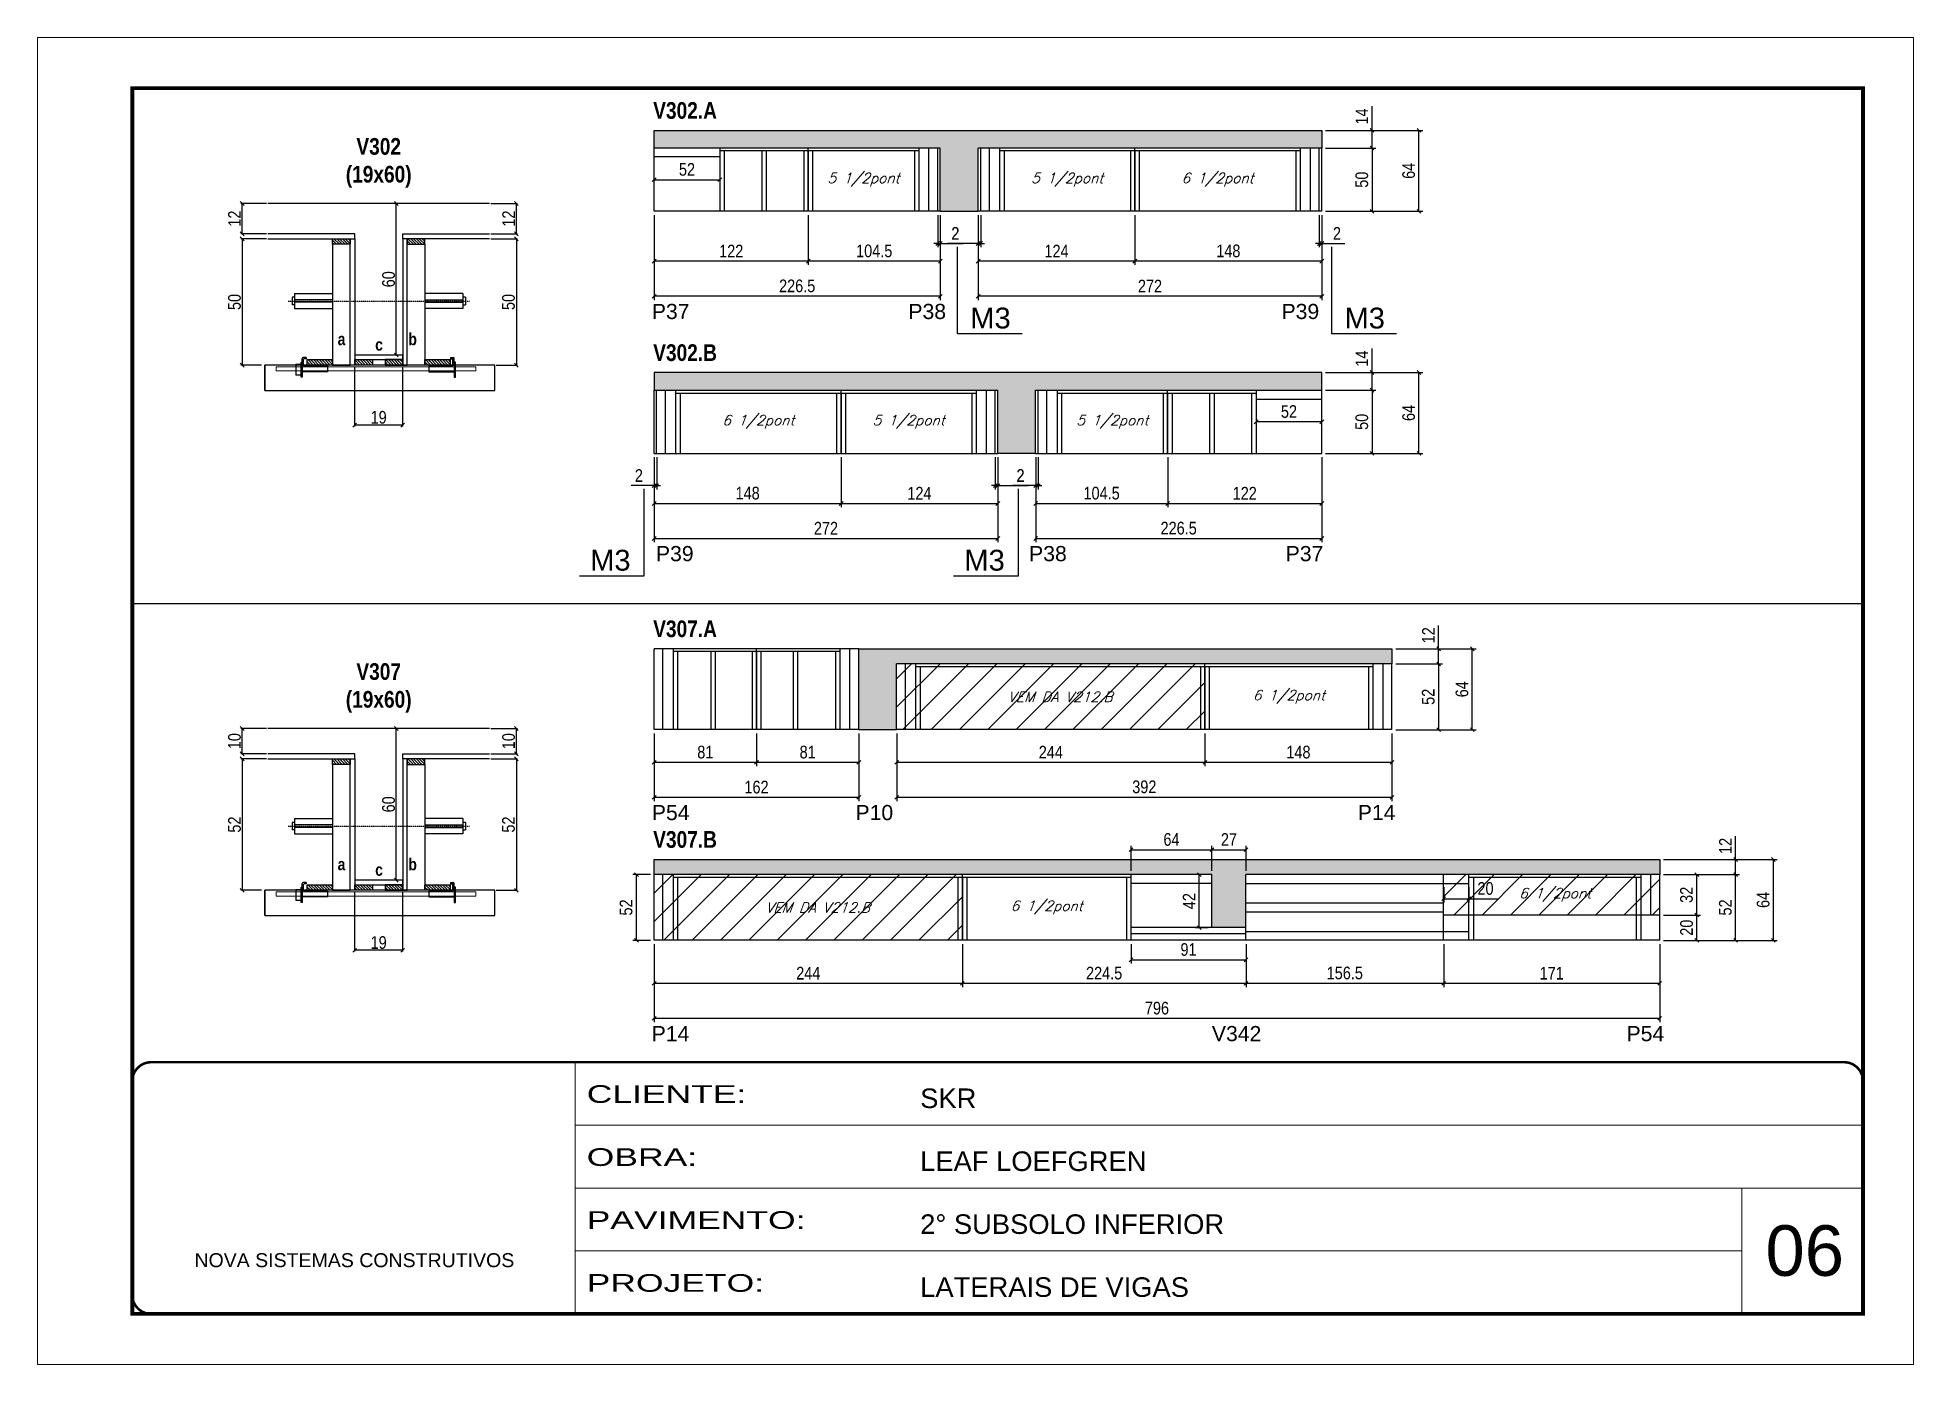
# Model space of a CAD drawing. Extents: x 3309 to 9590, y -2522 to 15424.
# Drawn here: x 4908 to 6393, y 12409 to 13459 of the extents above; entities that cross this region are included whole.
import ezdxf

# ---------------------------------------------------------------- set-up
doc = ezdxf.new("R2010")
doc.units = 0
for name, pattern in [('CONTINUO', [0]), ('DASHED', [0.75, 0.5, -0.25]), ('HIDDEN', [0.375, 0.25, -0.125])]:
    doc.linetypes.add(name, pattern=pattern)
for name, color, linetype in [('5', 5, 'Continuous'), ('barrote', 251, 'Continuous'), ('COTA', 241, 'Continuous'), ('detalhes', 4, 'Continuous'), ('NOMENCLATURA', 7, 'Continuous'), ('Painéis', 200, 'Continuous'), ('presilha', 1, 'Continuous'), ('SARR_2.2x10', 60, 'Continuous'), ('SARR_2.2x7', 40, 'Continuous'), ('SARR_3.5x7', 81, 'Continuous'), ('TENSOR', 3, 'Continuous'), ('texto', 7, 'Continuous')]:
    doc.layers.add(name, color=color, linetype=linetype)
for name, color, linetype, lineweight in [('CARIMBO', 255, 'Continuous', 9), ('CONCRETO', 251, 'Continuous', 25), ('Folhas', 255, 'Continuous', 9), ('Hachura', 251, 'Continuous', 9), ('SARRAFO DE PRESSAO', 251, 'DASHED', 9), ('SCO-___-LAJ', 2, 'Continuous', 0)]:
    doc.layers.add(name, color=color, linetype=linetype, lineweight=lineweight)
doc.styles.add('ARIAL', font='arial.ttf')
doc.styles.add('COTA TECNICA', font='techl___.ttf', dxfattribs={"height": 10})
doc.styles.add('COTA TECNICA 2X', font='techl___.ttf', dxfattribs={"height": 10})
doc.styles.add('Romans', font='romans.shx')
doc.styles.get("Standard").update_dxf_attribs({"font": 'arial.ttf'})
doc.styles.add('TECNICA', font='techb___.ttf', dxfattribs={"height": 10})
doc.styles.add('Tecnologia', font='')
doc.styles.get('Tecnologia').set_extended_font_data('Forgotten Futurist')
doc.dimstyles.new('PAINEL', dxfattribs={"dimtxt": 10, "dimasz": 3, "dimexe": 3, "dimexo": 3, "dimgap": 3, "dimtad": 1, "dimdec": 1, "dimzin": 12, "dimdsep": 46, "dimtxsty": 'COTA TECNICA', "dimblk1": 'OBLIQUE', "dimblk2": 'OBLIQUE', "dimsah": 1, "dimcen": 0.9, "dimclrd": 4, "dimclre": 4, "dimclrt": 240, "dimadec": 1, "dimazin": 3, "dimtfac": 1, "dimtdec": 1, "dimtmove": 0, "dimatfit": 3, "dimfxl": 1, "dimtolj": 1, "dimtzin": 12, "dimarcsym": 0})
doc.dimstyles.new('SECAO', dxfattribs={"dimscale": 0.333333, "dimtxt": 5, "dimasz": 9, "dimexe": 3, "dimexo": 3, "dimgap": 3, "dimtad": 1, "dimdec": 1, "dimlfac": 0.5, "dimzin": 12, "dimdsep": 46, "dimtxsty": 'COTA TECNICA 2X', "dimblk1": 'OBLIQUE', "dimblk2": 'OBLIQUE', "dimsah": 1, "dimcen": 0.9, "dimclrd": 4, "dimclre": 4, "dimclrt": 240, "dimadec": 1, "dimazin": 3, "dimtfac": 1, "dimtdec": 1, "dimtmove": 0, "dimatfit": 3, "dimfxl": 1, "dimtolj": 1, "dimtzin": 12, "dimarcsym": 0})
pattern_1 = [(135, (38394.4781, -110312.122), (-1.122532015, -1.122532015), [])]
pattern_2 = [(135, (38394.4781, -110727.6584), (-1.122532015, -1.122532015), [])]

msp = doc.modelspace()

# ---------------------------------------------------------------- texts
at = {"layer": '5', "linetype": 'Continuous'}
for s, rotation, p in [('P37', 0.00004, (5394.17, 13236.54)), ('P38', 0.00004, (5597.25, 13236.54)), ('P39', 0.00004, (5892.63, 13236.54)), ('P39', 359.99996, (5397.41, 13044.91)), ('P38', 359.99996, (5692.79, 13044.91)), ('P37', 359.99996, (5895.9, 13044.91)), ('P54', 0.00004, (5394.17, 12840.01, 0)), ('P10', 0.00004, (5555.39, 12840.01, 0)), ('P14', 0.00004, (5952.99, 12840.01, 0)), ('P14', 0.00004, (5394.02, 12665.09, 0)), ('V342', 0.00004, (5837.49, 12665.09, 0)), ('P54', 0.00004, (6165.74, 12665.09, 0))]:
    msp.add_text(s, height=12, rotation=rotation, dxfattribs=at).set_placement(p)
at = {"layer": 'CARIMBO', "style": 'ARIAL'}
msp.add_text('06', height=40, dxfattribs=at).set_placement((6275.73, 12479.43))
at = {"layer": 'detalhes', "style": 'TECNICA'}
for s, p in [('a', (5145.47, 13215.84)), ('c', (5175.18, 13211.52)), ('b', (5201.44, 13215.83)), ('a', (5145.47, 12800.31)), ('c', (5175.18, 12795.98)), ('b', (5201.44, 12800.3))]:
    msp.add_text(s, height=9.6, dxfattribs=at).set_placement(p)
at = {"layer": 'NOMENCLATURA', "style": 'TECNICA'}
for s, p in [('V302.A', (5395.25, 13394.98)), ('V302.B', (5395.25, 13203.35)), ('V307.A', (5395.25, 12984.83, 0)), ('V307.B', (5395.25, 12818.13, 0))]:
    msp.add_text(s, height=13.2, dxfattribs=at).set_placement(p)
at = {"layer": 'NOMENCLATURA', "linetype": 'Continuous'}
for p in [(5646.21, 13229.07), (5942.44, 13229.07), (5345.3, 13037.44), (5641.54, 13037.44)]:
    msp.add_text('M3', height=16.5, dxfattribs=at).set_placement(p)
at = {"layer": 'NOMENCLATURA', "char_height": 13.2, "attachment_point": 2, "style": 'TECNICA'}
for s, insert in [('V302\\P(19x60)', (5177.94, 13379.74)), ('V307\\P(19x60)', (5177.94, 12964.21))]:
    msp.add_mtext_dynamic_manual_height_columns(s, width=300.2766, gutter_width=1, heights=[0], dxfattribs=dict(at, insert=insert))
at = {"layer": 'texto', "color": 2, "char_height": 8, "attachment_point": 5, "style": 'Romans'}
for s, insert in [('{\\Q19;\\C256;5 1/2pont}', (5561.71, 13346.79)), ('{\\Q19;\\C256;5 1/2pont}', (5722.96, 13346.79)), ('{\\Q19;\\C256;6 1/2pont}', (5841.96, 13346.79)), ('{\\Q19;\\C256;6 1/2pont}', (5478.46, 13155.16)), ('{\\Q19;\\C256;5 1/2pont}', (5597.46, 13155.16)), ('{\\Q19;\\C256;5 1/2pont}', (5758.71, 13155.16)), ('{\\Q19;\\C256;VEM DA V212.B}', (5717.46, 12937.64, 0)), ('{\\Q19;\\C256;6 1/2pont}', (5898.46, 12937.64, 0)), ('{\\Q19;\\C256;6 1/2pont}', (6109.21, 12780.94, 0)), ('{\\Q19;\\C256;VEM DA V212.B}', (5525.46, 12770.94, 0)), ('{\\Q19;\\C256;6 1/2pont}', (5706.71, 12770.94, 0))]:
    msp.add_mtext(s, dxfattribs=dict(at, insert=insert))

# ---------------------------------------------------------------- blocks, each defined once
blk = doc.blocks.new('9999999999')
at = {"color": 30, "linetype": 'CONTINUO'}
for p, q in [((98564.6, 34230.2), (98564.6, 34429.4)), ((98564.6, 34379.6), (99584, 34379.6)), ((98564.6, 34329.8), (99488, 34329.8)), ((99584, 34329.8), (99488, 34329.8)), ((99488, 34329.8), (99488, 34230.2)), ((98564.6, 34280), (99488, 34280))]:
    blk.add_line(p, q, dxfattribs=at)
at = {"color": 30, "linetype": 'CONTINUO', "const_width": 2}
blk.add_lwpolyline([(99584, 34230.2), (99584, 34414.4, 0.414214), (99569, 34429.4), (98229, 34429.4, 0.414214), (98214, 34414.4), (98214, 34245.2, 0.414214), (98229, 34230.2), (99584, 34230.2)], format="xyb", dxfattribs=at)
at = {"layer": 'Folhas'}
blk.add_lwpolyline([(98139, 34190.2), (99624, 34190.2), (99624, 35240.2), (98139, 35240.2)], close=True, dxfattribs=at)
at = {"layer": 'Folhas', "color": 30, "const_width": 3}
blk.add_lwpolyline([(98214, 34230.2), (99584, 34230.2), (99584, 35200.2), (98214, 35200.2)], close=True, dxfattribs=at)
at = {"color": 7, "linetype": 'Continuous', "ltscale": 5, "style": 'ARIAL'}
for s, height, p in [('SKR', 15.48, (98837.7, 34393.1)), ('LEAF LOEFGREN', 15.483, (98837.7, 34343.3)), ('2° SUBSOLO INFERIOR', 15.483, (98837.7, 34293.5)), ('NOVA SISTEMAS CONSTRUTIVOS', 11.059, (98263.2, 34267.2)), ('LATERAIS DE VIGAS', 15.483, (98837.7, 34243.7))]:
    blk.add_text(s, height=height, dxfattribs=at).set_placement(p)
at = {"layer": 'Folhas', "color": 7, "style": 'Tecnologia', "width": 1.5}
for s, p in [('CLIENTE:', (98573.7, 34397.2)), ('OBRA:', (98573.7, 34347.3)), ('PAVIMENTO:', (98573.7, 34297.5)), ('PROJETO:', (98573.7, 34247.7))]:
    blk.add_text(s, height=14, dxfattribs=at).set_placement(p)
blk = doc.blocks.new('_Oblique')
at = {"color": 0, "linetype": 'ByBlock', "lineweight": -2}
blk.add_line((-0.5, -0.5), (0.5, 0.5), dxfattribs=at)
blk = doc.blocks.new('*D1058')
at = {"layer": 'COTA', "color": 4, "lineweight": -2, "transparency": 16777216}
for p, q in [((5158.9, 13199), (5158.9, 13151.6)), ((5196.9, 13199), (5196.9, 13151.6)), ((5196.9, 13152.6), (5158.9, 13152.6))]:
    blk.add_line(p, q, dxfattribs=at)
at = {"layer": 'Defpoints', "color": 0, "transparency": 16777216}
for p in [(5158.9, 13200), (5196.9, 13200), (5158.9, 13152.6)]:
    blk.add_point(p, dxfattribs=at)
at = {"layer": 'COTA', "color": 4, "lineweight": -2, "transparency": 16777216, "xscale": 3, "yscale": 3, "zscale": 3, "rotation": 180}
blk.add_blockref('_Oblique', (5158.9, 13152.6), dxfattribs=at)
at = {"layer": 'COTA', "color": 4, "lineweight": -2, "transparency": 16777216, "xscale": 3, "yscale": 3, "zscale": 3}
blk.add_blockref('_Oblique', (5196.9, 13152.6), dxfattribs=at)
at = {"layer": 'COTA', "color": 240, "transparency": 16777216, "insert": (5177.9, 13158.7), "char_height": 10, "attachment_point": 5, "style": 'COTA TECNICA 2X'}
blk.add_mtext('\\A1;19', dxfattribs=at)
blk = doc.blocks.new('PRESILHA METÁLICA 1')
at = {"layer": 'presilha'}
for p, q in [((0, 13), (6, 13)), ((0, 13), (0, 0)), ((6, 0), (0, 0)), ((6, 15.5), (7.5, 15.5)), ((6, -2.5), (6, 15.5)), ((6, 13), (6, 0)), ((7.5, 10.6), (7.5, 19.9)), ((7.5, 15.5), (7.5, -2.5)), ((37.5, 4.1), (7.5, 4.1)), ((12, 21), (8.6, 21)), ((9, 11.6), (9, 18.9)), ((12, 19.5), (9.6, 19.5)), ((37.5, 11), (9.6, 11)), ((12, 21), (12, 19.5)), ((37.5, 11), (37.5, 4.1)), ((7.5, -2.5), (6, -2.5))]:
    blk.add_line(p, q, dxfattribs=at)
for centre, radius, start, end in [((8.6, 19.9), 1.14, 90, 180), ((9.6, 18.9), 0.57, 90, 180), ((9.6, 11.6), 0.57, 180, 270)]:
    blk.add_arc(centre, radius, start, end, dxfattribs=at)
blk = doc.blocks.new('PRESILHA METÁLICA 2')
at = {"layer": 'presilha'}
for p, q in [((-5.2, 23.5), (-5.2, 22)), ((-5.2, 23.5), (-1.9, 23.5)), ((-0.8, 14.6), (-0.8, 22.4)), ((-30.8, 13.5), (-30.8, 6.6)), ((-30.8, 13.5), (-2.8, 13.5)), ((-30.8, 6.6), (-0.8, 6.6)), ((-5.2, 22), (-2.8, 22)), ((-2.2, 14.1), (-2.2, 21.4)), ((0.8, 18), (-0.8, 18)), ((-0.8, 18), (-0.8, 0)), ((-0.8, 0), (0.8, 0)), ((0.8, 0), (0.8, 18))]:
    blk.add_line(p, q, dxfattribs=at)
for centre, radius, start, end in [((-1.9, 22.4), 1.14, 0, 90), ((-2.8, 21.4), 0.57, 0, 90), ((-2.8, 14.1), 0.57, 270, 0)]:
    blk.add_arc(centre, radius, start, end, dxfattribs=at)
blk = doc.blocks.new('*D1059')
at = {"layer": 'COTA', "color": 4, "lineweight": -2, "transparency": 16777216}
for p, q in [((5089.2, 13300), (5068.9, 13300)), ((5069.9, 13300), (5069.9, 13200)), ((5085.1, 13200), (5068.9, 13200))]:
    blk.add_line(p, q, dxfattribs=at)
at = {"layer": 'Defpoints', "color": 0, "transparency": 16777216}
for p in [(5090.2, 13300), (5069.9, 13200), (5086.1, 13200)]:
    blk.add_point(p, dxfattribs=at)
at = {"layer": 'COTA', "color": 4, "lineweight": -2, "transparency": 16777216, "xscale": 3, "yscale": 3, "zscale": 3}
for p, rotation in [((5069.9, 13300), 90), ((5069.9, 13200), 270)]:
    blk.add_blockref('_Oblique', p, dxfattribs=dict(at, rotation=rotation))
at = {"layer": 'COTA', "color": 240, "transparency": 16777216, "insert": (5063.8, 13250), "char_height": 10, "attachment_point": 5, "rotation": 90, "style": 'COTA TECNICA 2X'}
blk.add_mtext('\\A1;50', dxfattribs=at)
blk = doc.blocks.new('*D1060')
at = {"layer": 'COTA', "color": 4, "lineweight": -2, "transparency": 16777216}
for p, q in [((5266.6, 13300), (5287.9, 13300)), ((5286.9, 13300), (5286.9, 13200)), ((5270.8, 13200), (5287.9, 13200))]:
    blk.add_line(p, q, dxfattribs=at)
at = {"layer": 'Defpoints', "color": 0, "transparency": 16777216}
for p in [(5265.6, 13300), (5269.8, 13200), (5286.9, 13200)]:
    blk.add_point(p, dxfattribs=at)
at = {"layer": 'COTA', "color": 4, "lineweight": -2, "transparency": 16777216, "xscale": 3, "yscale": 3, "zscale": 3}
for p, rotation in [((5286.9, 13300), 90), ((5286.9, 13200), 270)]:
    blk.add_blockref('_Oblique', p, dxfattribs=dict(at, rotation=rotation))
at = {"layer": 'COTA', "color": 240, "transparency": 16777216, "insert": (5280.7, 13250), "char_height": 10, "attachment_point": 5, "rotation": 90, "style": 'COTA TECNICA 2X'}
blk.add_mtext('\\A1;50', dxfattribs=at)
blk = doc.blocks.new('*D1061')
at = {"layer": 'COTA', "color": 4, "lineweight": -2, "transparency": 16777216}
for p, q in [((5195.9, 13328), (5190.9, 13328)), ((5191.9, 13208), (5191.9, 13328)), ((5195.9, 13208), (5190.9, 13208))]:
    blk.add_line(p, q, dxfattribs=at)
at = {"layer": 'Defpoints', "color": 0, "transparency": 16777216}
for p in [(5191.9, 13328), (5196.9, 13328), (5196.9, 13208)]:
    blk.add_point(p, dxfattribs=at)
at = {"layer": 'COTA', "color": 4, "lineweight": -2, "transparency": 16777216, "xscale": 3, "yscale": 3, "zscale": 3}
for p, rotation in [((5191.9, 13328), 90), ((5191.9, 13208), 270)]:
    blk.add_blockref('_Oblique', p, dxfattribs=dict(at, rotation=rotation))
at = {"layer": 'COTA', "color": 240, "transparency": 16777216, "insert": (5185.8, 13268), "char_height": 10, "attachment_point": 5, "rotation": 90, "style": 'COTA TECNICA 2X'}
blk.add_mtext('\\A1;60', dxfattribs=at)
blk = doc.blocks.new('*D1062')
at = {"layer": 'COTA', "color": 4, "lineweight": -2, "transparency": 16777216}
for p, q in [((5266.6, 13328), (5287.9, 13328)), ((5286.9, 13304), (5286.9, 13328)), ((5266.6, 13304), (5287.9, 13304))]:
    blk.add_line(p, q, dxfattribs=at)
at = {"layer": 'Defpoints', "color": 0, "transparency": 16777216}
for p in [(5265.6, 13328), (5286.9, 13328), (5265.6, 13304)]:
    blk.add_point(p, dxfattribs=at)
at = {"layer": 'COTA', "color": 4, "lineweight": -2, "transparency": 16777216, "xscale": 3, "yscale": 3, "zscale": 3}
for p, rotation in [((5286.9, 13328), 90), ((5286.9, 13304), 270)]:
    blk.add_blockref('_Oblique', p, dxfattribs=dict(at, rotation=rotation))
at = {"layer": 'COTA', "color": 240, "transparency": 16777216, "insert": (5280.8, 13316), "char_height": 10, "attachment_point": 5, "rotation": 90, "style": 'COTA TECNICA 2X'}
blk.add_mtext('\\A1;12', dxfattribs=at)
blk = doc.blocks.new('*D1063')
at = {"layer": 'COTA', "color": 4, "lineweight": -2, "transparency": 16777216}
for p, q in [((5089.2, 13328), (5068.9, 13328)), ((5069.9, 13304), (5069.9, 13328)), ((5089.2, 13304), (5068.9, 13304))]:
    blk.add_line(p, q, dxfattribs=at)
at = {"layer": 'Defpoints', "color": 0, "transparency": 16777216}
for p in [(5069.9, 13328), (5090.2, 13328), (5090.2, 13304)]:
    blk.add_point(p, dxfattribs=at)
at = {"layer": 'COTA', "color": 4, "lineweight": -2, "transparency": 16777216, "xscale": 3, "yscale": 3, "zscale": 3}
for p, rotation in [((5069.9, 13328), 90), ((5069.9, 13304), 270)]:
    blk.add_blockref('_Oblique', p, dxfattribs=dict(at, rotation=rotation))
at = {"layer": 'COTA', "color": 240, "transparency": 16777216, "insert": (5063.8, 13316), "char_height": 10, "attachment_point": 5, "rotation": 90, "style": 'COTA TECNICA 2X'}
blk.add_mtext('\\A1;12', dxfattribs=at)
blk = doc.blocks.new('*D1064')
at = {"layer": 'COTA', "color": 4, "linetype": 'ByBlock', "lineweight": -2, "transparency": 16777216}
for p, q in [((5518, 13318.8), (5518, 13279.3)), ((5622.5, 13318.8), (5622.5, 13279.3)), ((5622.5, 13282.3), (5518, 13282.3))]:
    blk.add_line(p, q, dxfattribs=at)
at = {"layer": 'Defpoints', "color": 0, "linetype": 'ByBlock', "transparency": 16777216}
for p in [(5518, 13321.8), (5622.5, 13321.8), (5518, 13282.3)]:
    blk.add_point(p, dxfattribs=at)
at = {"layer": 'COTA', "color": 4, "linetype": 'ByBlock', "lineweight": -2, "transparency": 16777216, "xscale": 3, "yscale": 3, "zscale": 3, "rotation": 180}
blk.add_blockref('_Oblique', (5518, 13282.3), dxfattribs=at)
at = {"layer": 'COTA', "color": 4, "linetype": 'ByBlock', "lineweight": -2, "transparency": 16777216, "xscale": 3, "yscale": 3, "zscale": 3}
blk.add_blockref('_Oblique', (5622.5, 13282.3), dxfattribs=at)
at = {"layer": 'COTA', "color": 240, "linetype": 'ByBlock', "transparency": 16777216, "insert": (5570.2, 13290.4), "char_height": 10, "attachment_point": 5, "style": 'COTA TECNICA'}
blk.add_mtext('\\A1;104.5', dxfattribs=at)
blk = doc.blocks.new('*D1065')
at = {"layer": 'COTA', "color": 4, "linetype": 'ByBlock', "lineweight": -2, "transparency": 16777216}
for p, q in [((5396, 13318.8), (5396, 13279.3)), ((5518, 13318.8), (5518, 13279.3)), ((5518, 13282.3), (5396, 13282.3))]:
    blk.add_line(p, q, dxfattribs=at)
at = {"layer": 'Defpoints', "color": 0, "linetype": 'ByBlock', "transparency": 16777216}
for p in [(5396, 13321.8), (5518, 13321.8), (5396, 13282.3)]:
    blk.add_point(p, dxfattribs=at)
at = {"layer": 'COTA', "color": 4, "linetype": 'ByBlock', "lineweight": -2, "transparency": 16777216, "xscale": 3, "yscale": 3, "zscale": 3, "rotation": 180}
blk.add_blockref('_Oblique', (5396, 13282.3), dxfattribs=at)
at = {"layer": 'COTA', "color": 4, "linetype": 'ByBlock', "lineweight": -2, "transparency": 16777216, "xscale": 3, "yscale": 3, "zscale": 3}
blk.add_blockref('_Oblique', (5518, 13282.3), dxfattribs=at)
at = {"layer": 'COTA', "color": 240, "linetype": 'ByBlock', "transparency": 16777216, "insert": (5457, 13290.3), "char_height": 10, "attachment_point": 5, "style": 'COTA TECNICA'}
blk.add_mtext('\\A1;122', dxfattribs=at)
blk = doc.blocks.new('*D1066')
at = {"layer": 'COTA', "color": 4, "linetype": 'ByBlock', "lineweight": -2, "transparency": 16777216}
for p, q in [((5396, 13318.8), (5396, 13251.5)), ((5622.5, 13318.8), (5622.5, 13251.5)), ((5622.5, 13254.5), (5396, 13254.5))]:
    blk.add_line(p, q, dxfattribs=at)
at = {"layer": 'Defpoints', "color": 0, "linetype": 'ByBlock', "transparency": 16777216}
for p in [(5396, 13321.8), (5622.5, 13321.8), (5396, 13254.5)]:
    blk.add_point(p, dxfattribs=at)
at = {"layer": 'COTA', "color": 4, "linetype": 'ByBlock', "lineweight": -2, "transparency": 16777216, "xscale": 3, "yscale": 3, "zscale": 3, "rotation": 180}
blk.add_blockref('_Oblique', (5396, 13254.5), dxfattribs=at)
at = {"layer": 'COTA', "color": 4, "linetype": 'ByBlock', "lineweight": -2, "transparency": 16777216, "xscale": 3, "yscale": 3, "zscale": 3}
blk.add_blockref('_Oblique', (5622.5, 13254.5), dxfattribs=at)
at = {"layer": 'COTA', "color": 240, "linetype": 'ByBlock', "transparency": 16777216, "insert": (5509.2, 13262.7), "char_height": 10, "attachment_point": 5, "style": 'COTA TECNICA'}
blk.add_mtext('\\A1;226.5', dxfattribs=at)
blk = doc.blocks.new('*D1067')
at = {"layer": 'COTA', "color": 4, "linetype": 'ByBlock', "lineweight": -2, "transparency": 16777216}
for p, q in [((5776.5, 13318.8), (5776.5, 13279.3)), ((5924.5, 13318.8), (5924.5, 13279.3)), ((5924.5, 13282.3), (5776.5, 13282.3))]:
    blk.add_line(p, q, dxfattribs=at)
at = {"layer": 'Defpoints', "color": 0, "linetype": 'ByBlock', "transparency": 16777216}
for p in [(5776.5, 13321.8), (5924.5, 13321.8), (5776.5, 13282.3)]:
    blk.add_point(p, dxfattribs=at)
at = {"layer": 'COTA', "color": 4, "linetype": 'ByBlock', "lineweight": -2, "transparency": 16777216, "xscale": 3, "yscale": 3, "zscale": 3, "rotation": 180}
blk.add_blockref('_Oblique', (5776.5, 13282.3), dxfattribs=at)
at = {"layer": 'COTA', "color": 4, "linetype": 'ByBlock', "lineweight": -2, "transparency": 16777216, "xscale": 3, "yscale": 3, "zscale": 3}
blk.add_blockref('_Oblique', (5924.5, 13282.3), dxfattribs=at)
at = {"layer": 'COTA', "color": 240, "linetype": 'ByBlock', "transparency": 16777216, "insert": (5850.5, 13290.4), "char_height": 10, "attachment_point": 5, "style": 'COTA TECNICA'}
blk.add_mtext('\\A1;148', dxfattribs=at)
blk = doc.blocks.new('*D1068')
at = {"layer": 'COTA', "color": 4, "linetype": 'ByBlock', "lineweight": -2, "transparency": 16777216}
for p, q in [((5652.5, 13318.8), (5652.5, 13279.3)), ((5776.5, 13318.8), (5776.5, 13279.3)), ((5776.5, 13282.3), (5652.5, 13282.3))]:
    blk.add_line(p, q, dxfattribs=at)
at = {"layer": 'Defpoints', "color": 0, "linetype": 'ByBlock', "transparency": 16777216}
for p in [(5652.5, 13321.8), (5776.5, 13321.8), (5652.5, 13282.3)]:
    blk.add_point(p, dxfattribs=at)
at = {"layer": 'COTA', "color": 4, "linetype": 'ByBlock', "lineweight": -2, "transparency": 16777216, "xscale": 3, "yscale": 3, "zscale": 3, "rotation": 180}
blk.add_blockref('_Oblique', (5652.5, 13282.3), dxfattribs=at)
at = {"layer": 'COTA', "color": 4, "linetype": 'ByBlock', "lineweight": -2, "transparency": 16777216, "xscale": 3, "yscale": 3, "zscale": 3}
blk.add_blockref('_Oblique', (5776.5, 13282.3), dxfattribs=at)
at = {"layer": 'COTA', "color": 240, "linetype": 'ByBlock', "transparency": 16777216, "insert": (5714.5, 13290.3), "char_height": 10, "attachment_point": 5, "style": 'COTA TECNICA'}
blk.add_mtext('\\A1;124', dxfattribs=at)
blk = doc.blocks.new('*D1069')
at = {"layer": 'COTA', "color": 4, "linetype": 'ByBlock', "lineweight": -2, "transparency": 16777216}
for p, q in [((5652.5, 13318.8), (5652.5, 13251.5)), ((5924.5, 13318.8), (5924.5, 13251.5)), ((5924.5, 13254.5), (5652.5, 13254.5))]:
    blk.add_line(p, q, dxfattribs=at)
at = {"layer": 'Defpoints', "color": 0, "linetype": 'ByBlock', "transparency": 16777216}
for p in [(5652.5, 13321.8), (5924.5, 13321.8), (5652.5, 13254.5)]:
    blk.add_point(p, dxfattribs=at)
at = {"layer": 'COTA', "color": 4, "linetype": 'ByBlock', "lineweight": -2, "transparency": 16777216, "xscale": 3, "yscale": 3, "zscale": 3, "rotation": 180}
blk.add_blockref('_Oblique', (5652.5, 13254.5), dxfattribs=at)
at = {"layer": 'COTA', "color": 4, "linetype": 'ByBlock', "lineweight": -2, "transparency": 16777216, "xscale": 3, "yscale": 3, "zscale": 3}
blk.add_blockref('_Oblique', (5924.5, 13254.5), dxfattribs=at)
at = {"layer": 'COTA', "color": 240, "linetype": 'ByBlock', "transparency": 16777216, "insert": (5788.5, 13262.6), "char_height": 10, "attachment_point": 5, "style": 'COTA TECNICA'}
blk.add_mtext('\\A1;272', dxfattribs=at)
blk = doc.blocks.new('*D1070')
at = {"layer": 'COTA', "color": 4, "lineweight": -2, "transparency": 16777216}
for p, q in [((5927.5, 13371.8), (5967.3, 13371.8)), ((5964.3, 13371.8), (5964.3, 13321.8)), ((5927.5, 13321.8), (5967.3, 13321.8))]:
    blk.add_line(p, q, dxfattribs=at)
at = {"layer": 'Defpoints', "color": 0, "transparency": 16777216}
for p in [(5924.5, 13371.8), (5924.5, 13321.8), (5964.3, 13321.8)]:
    blk.add_point(p, dxfattribs=at)
at = {"layer": 'COTA', "color": 4, "lineweight": -2, "transparency": 16777216, "xscale": 3, "yscale": 3, "zscale": 3}
for p, rotation in [((5964.3, 13371.8), 90), ((5964.3, 13321.8), 270)]:
    blk.add_blockref('_Oblique', p, dxfattribs=dict(at, rotation=rotation))
at = {"layer": 'COTA', "color": 240, "transparency": 16777216, "insert": (5956.2, 13346.8), "char_height": 10, "attachment_point": 5, "rotation": 90, "style": 'COTA TECNICA'}
blk.add_mtext('\\A1;50', dxfattribs=at)
blk = doc.blocks.new('*D1071')
at = {"layer": 'COTA', "color": 4, "lineweight": -2, "transparency": 16777216}
for p, q in [((5964.3, 13385.8), (5964.3, 13404.9)), ((5927.5, 13385.8), (5967.3, 13385.8)), ((5964.3, 13371.8), (5964.3, 13385.8)), ((5927.5, 13371.8), (5967.3, 13371.8))]:
    blk.add_line(p, q, dxfattribs=at)
at = {"layer": 'Defpoints', "color": 0, "transparency": 16777216}
for p in [(5924.5, 13385.8), (5964.3, 13385.8), (5924.5, 13371.8)]:
    blk.add_point(p, dxfattribs=at)
at = {"layer": 'COTA', "color": 4, "lineweight": -2, "transparency": 16777216, "xscale": 3, "yscale": 3, "zscale": 3}
for p, rotation in [((5964.3, 13385.8), 90), ((5964.3, 13371.8), 270)]:
    blk.add_blockref('_Oblique', p, dxfattribs=dict(at, rotation=rotation))
at = {"layer": 'COTA', "color": 240, "transparency": 16777216, "insert": (5956.2, 13396.8), "char_height": 10, "attachment_point": 5, "rotation": 90, "style": 'COTA TECNICA'}
blk.add_mtext('\\A1;14', dxfattribs=at)
blk = doc.blocks.new('*D1072')
at = {"layer": 'COTA', "color": 4, "lineweight": -2, "transparency": 16777216}
for p, q in [((5927.5, 13385.8), (6004.4, 13385.8)), ((6001.4, 13321.8), (6001.4, 13385.8)), ((5927.5, 13321.8), (6004.4, 13321.8))]:
    blk.add_line(p, q, dxfattribs=at)
at = {"layer": 'Defpoints', "color": 0, "transparency": 16777216}
for p in [(5924.5, 13385.8), (6001.4, 13385.8), (5924.5, 13321.8)]:
    blk.add_point(p, dxfattribs=at)
at = {"layer": 'COTA', "color": 4, "lineweight": -2, "transparency": 16777216, "xscale": 3, "yscale": 3, "zscale": 3}
for p, rotation in [((6001.4, 13385.8), 90), ((6001.4, 13321.8), 270)]:
    blk.add_blockref('_Oblique', p, dxfattribs=dict(at, rotation=rotation))
at = {"layer": 'COTA', "color": 240, "transparency": 16777216, "insert": (5993.3, 13353.8), "char_height": 10, "attachment_point": 5, "rotation": 90, "style": 'COTA TECNICA'}
blk.add_mtext('\\A1;64', dxfattribs=at)
blk = doc.blocks.new('*D1073')
at = {"layer": 'COTA', "color": 4, "lineweight": -2, "transparency": 16777216}
blk.add_line((5396, 13346.8), (5448, 13346.8), dxfattribs=at)
at = {"layer": 'Defpoints', "color": 0, "transparency": 16777216}
for p in [(5396, 13346.8), (5448, 13346.8), (5448, 13346.8)]:
    blk.add_point(p, dxfattribs=at)
at = {"layer": 'COTA', "color": 4, "lineweight": -2, "transparency": 16777216, "xscale": 3, "yscale": 3, "zscale": 3, "rotation": 180}
blk.add_blockref('_Oblique', (5396, 13346.8), dxfattribs=at)
at = {"layer": 'COTA', "color": 4, "lineweight": -2, "transparency": 16777216, "xscale": 3, "yscale": 3, "zscale": 3}
blk.add_blockref('_Oblique', (5448, 13346.8), dxfattribs=at)
at = {"layer": 'COTA', "color": 240, "transparency": 16777216, "insert": (5422, 13354.9), "char_height": 10, "attachment_point": 5, "style": 'COTA TECNICA'}
blk.add_mtext('\\A1;52', dxfattribs=at)
blk = doc.blocks.new('*D1074')
at = {"layer": 'COTA', "color": 4, "lineweight": -2, "transparency": 16777216}
for p, q in [((5620.5, 13318.8), (5620.5, 13293.3)), ((5622.5, 13318.8), (5622.5, 13293.3)), ((5620.5, 13296.3), (5617.5, 13296.3)), ((5620.5, 13296.3), (5622.5, 13296.3)), ((5622.5, 13296.3), (5640.6, 13296.3))]:
    blk.add_line(p, q, dxfattribs=at)
at = {"layer": 'Defpoints', "color": 0, "transparency": 16777216}
for p in [(5620.5, 13321.8), (5622.5, 13321.8), (5622.5, 13296.3)]:
    blk.add_point(p, dxfattribs=at)
at = {"layer": 'COTA', "color": 4, "lineweight": -2, "transparency": 16777216, "xscale": 3, "yscale": 3, "zscale": 3}
blk.add_blockref('_Oblique', (5620.5, 13296.3), dxfattribs=at)
at = {"layer": 'COTA', "color": 4, "lineweight": -2, "transparency": 16777216, "xscale": 3, "yscale": 3, "zscale": 3, "rotation": 180}
blk.add_blockref('_Oblique', (5622.5, 13296.3), dxfattribs=at)
at = {"layer": 'COTA', "color": 240, "transparency": 16777216, "insert": (5634.5, 13304.3), "char_height": 10, "attachment_point": 5, "style": 'COTA TECNICA'}
blk.add_mtext('\\A1;2', dxfattribs=at)
blk = doc.blocks.new('*D1075')
at = {"layer": 'COTA', "color": 4, "lineweight": -2, "transparency": 16777216}
for p, q in [((5652.5, 13318.8), (5652.5, 13293.3)), ((5654.5, 13318.8), (5654.5, 13293.3)), ((5652.5, 13296.3), (5628.3, 13296.3)), ((5654.5, 13296.3), (5652.5, 13296.3)), ((5654.5, 13296.3), (5657.5, 13296.3))]:
    blk.add_line(p, q, dxfattribs=at)
at = {"layer": 'Defpoints', "color": 0, "transparency": 16777216}
for p in [(5652.5, 13321.8), (5654.5, 13321.8), (5652.5, 13296.3)]:
    blk.add_point(p, dxfattribs=at)
at = {"layer": 'COTA', "color": 4, "lineweight": -2, "transparency": 16777216, "xscale": 3, "yscale": 3, "zscale": 3}
blk.add_blockref('_Oblique', (5652.5, 13296.3), dxfattribs=at)
at = {"layer": 'COTA', "color": 4, "lineweight": -2, "transparency": 16777216, "xscale": 3, "yscale": 3, "zscale": 3, "rotation": 180}
blk.add_blockref('_Oblique', (5654.5, 13296.3), dxfattribs=at)
at = {"layer": 'COTA', "color": 240, "transparency": 16777216, "insert": (5634.4, 13304.3), "char_height": 10, "attachment_point": 5, "style": 'COTA TECNICA'}
blk.add_mtext('\\A1;2', dxfattribs=at)
blk = doc.blocks.new('*D1076')
at = {"layer": 'COTA', "color": 4, "lineweight": -2, "transparency": 16777216}
for p, q in [((5922.5, 13318.8), (5922.5, 13293.3)), ((5924.5, 13318.8), (5924.5, 13293.3)), ((5922.5, 13296.3), (5919.5, 13296.3)), ((5922.5, 13296.3), (5924.5, 13296.3)), ((5924.5, 13296.3), (5942.6, 13296.3))]:
    blk.add_line(p, q, dxfattribs=at)
at = {"layer": 'Defpoints', "color": 0, "transparency": 16777216}
for p in [(5922.5, 13321.8), (5924.5, 13321.8), (5924.5, 13296.3)]:
    blk.add_point(p, dxfattribs=at)
at = {"layer": 'COTA', "color": 4, "lineweight": -2, "transparency": 16777216, "xscale": 3, "yscale": 3, "zscale": 3}
blk.add_blockref('_Oblique', (5922.5, 13296.3), dxfattribs=at)
at = {"layer": 'COTA', "color": 4, "lineweight": -2, "transparency": 16777216, "xscale": 3, "yscale": 3, "zscale": 3, "rotation": 180}
blk.add_blockref('_Oblique', (5924.5, 13296.3), dxfattribs=at)
at = {"layer": 'COTA', "color": 240, "transparency": 16777216, "insert": (5936.5, 13304.3), "char_height": 10, "attachment_point": 5, "style": 'COTA TECNICA'}
blk.add_mtext('\\A1;2', dxfattribs=at)
blk = doc.blocks.new('*D1077')
at = {"layer": 'COTA', "color": 4, "linetype": 'ByBlock', "lineweight": -2, "transparency": 16777216}
for p, q in [((5698, 13127.2), (5698, 13087.6)), ((5802.5, 13127.2), (5802.5, 13087.6)), ((5698, 13090.6), (5802.5, 13090.6))]:
    blk.add_line(p, q, dxfattribs=at)
at = {"layer": 'Defpoints', "color": 0, "linetype": 'ByBlock', "transparency": 16777216}
for p in [(5698, 13130.2), (5802.5, 13130.2), (5802.5, 13090.6)]:
    blk.add_point(p, dxfattribs=at)
at = {"layer": 'COTA', "color": 4, "linetype": 'ByBlock', "lineweight": -2, "transparency": 16777216, "xscale": 3, "yscale": 3, "zscale": 3, "rotation": 180}
blk.add_blockref('_Oblique', (5698, 13090.6), dxfattribs=at)
at = {"layer": 'COTA', "color": 4, "linetype": 'ByBlock', "lineweight": -2, "transparency": 16777216, "xscale": 3, "yscale": 3, "zscale": 3}
blk.add_blockref('_Oblique', (5802.5, 13090.6), dxfattribs=at)
at = {"layer": 'COTA', "color": 240, "linetype": 'ByBlock', "transparency": 16777216, "insert": (5750.2, 13098.7), "char_height": 10, "attachment_point": 5, "style": 'COTA TECNICA'}
blk.add_mtext('\\A1;104.5', dxfattribs=at)
blk = doc.blocks.new('*D1078')
at = {"layer": 'COTA', "color": 4, "linetype": 'ByBlock', "lineweight": -2, "transparency": 16777216}
for p, q in [((5802.5, 13127.2), (5802.5, 13087.6)), ((5924.5, 13127.2), (5924.5, 13087.6)), ((5802.5, 13090.6), (5924.5, 13090.6))]:
    blk.add_line(p, q, dxfattribs=at)
at = {"layer": 'Defpoints', "color": 0, "linetype": 'ByBlock', "transparency": 16777216}
for p in [(5802.5, 13130.2), (5924.5, 13130.2), (5924.5, 13090.6)]:
    blk.add_point(p, dxfattribs=at)
at = {"layer": 'COTA', "color": 4, "linetype": 'ByBlock', "lineweight": -2, "transparency": 16777216, "xscale": 3, "yscale": 3, "zscale": 3, "rotation": 180}
blk.add_blockref('_Oblique', (5802.5, 13090.6), dxfattribs=at)
at = {"layer": 'COTA', "color": 4, "linetype": 'ByBlock', "lineweight": -2, "transparency": 16777216, "xscale": 3, "yscale": 3, "zscale": 3}
blk.add_blockref('_Oblique', (5924.5, 13090.6), dxfattribs=at)
at = {"layer": 'COTA', "color": 240, "linetype": 'ByBlock', "transparency": 16777216, "insert": (5863.5, 13098.7), "char_height": 10, "attachment_point": 5, "style": 'COTA TECNICA'}
blk.add_mtext('\\A1;122', dxfattribs=at)
blk = doc.blocks.new('*D1082')
at = {"layer": 'COTA', "color": 4, "linetype": 'ByBlock', "lineweight": -2, "transparency": 16777216}
for p, q in [((5698, 13127.2), (5698, 13059.9)), ((5924.5, 13127.2), (5924.5, 13059.9)), ((5698, 13062.9), (5924.5, 13062.9))]:
    blk.add_line(p, q, dxfattribs=at)
at = {"layer": 'Defpoints', "color": 0, "linetype": 'ByBlock', "transparency": 16777216}
for p in [(5698, 13130.2), (5924.5, 13130.2), (5924.5, 13062.9)]:
    blk.add_point(p, dxfattribs=at)
at = {"layer": 'COTA', "color": 4, "linetype": 'ByBlock', "lineweight": -2, "transparency": 16777216, "xscale": 3, "yscale": 3, "zscale": 3, "rotation": 180}
blk.add_blockref('_Oblique', (5698, 13062.9), dxfattribs=at)
at = {"layer": 'COTA', "color": 4, "linetype": 'ByBlock', "lineweight": -2, "transparency": 16777216, "xscale": 3, "yscale": 3, "zscale": 3}
blk.add_blockref('_Oblique', (5924.5, 13062.9), dxfattribs=at)
at = {"layer": 'COTA', "color": 240, "linetype": 'ByBlock', "transparency": 16777216, "insert": (5811.2, 13071), "char_height": 10, "attachment_point": 5, "style": 'COTA TECNICA'}
blk.add_mtext('\\A1;226.5', dxfattribs=at)
blk = doc.blocks.new('*D1079')
at = {"layer": 'COTA', "color": 4, "linetype": 'ByBlock', "lineweight": -2, "transparency": 16777216}
for p, q in [((5396, 13127.2), (5396, 13087.6)), ((5544, 13127.2), (5544, 13087.6)), ((5396, 13090.6), (5544, 13090.6))]:
    blk.add_line(p, q, dxfattribs=at)
at = {"layer": 'Defpoints', "color": 0, "linetype": 'ByBlock', "transparency": 16777216}
for p in [(5396, 13130.2), (5544, 13130.2), (5544, 13090.6)]:
    blk.add_point(p, dxfattribs=at)
at = {"layer": 'COTA', "color": 4, "linetype": 'ByBlock', "lineweight": -2, "transparency": 16777216, "xscale": 3, "yscale": 3, "zscale": 3, "rotation": 180}
blk.add_blockref('_Oblique', (5396, 13090.6), dxfattribs=at)
at = {"layer": 'COTA', "color": 4, "linetype": 'ByBlock', "lineweight": -2, "transparency": 16777216, "xscale": 3, "yscale": 3, "zscale": 3}
blk.add_blockref('_Oblique', (5544, 13090.6), dxfattribs=at)
at = {"layer": 'COTA', "color": 240, "linetype": 'ByBlock', "transparency": 16777216, "insert": (5470, 13098.7), "char_height": 10, "attachment_point": 5, "style": 'COTA TECNICA'}
blk.add_mtext('\\A1;148', dxfattribs=at)
blk = doc.blocks.new('*D1080')
at = {"layer": 'COTA', "color": 4, "linetype": 'ByBlock', "lineweight": -2, "transparency": 16777216}
for p, q in [((5544, 13127.2), (5544, 13087.6)), ((5668, 13127.2), (5668, 13087.6)), ((5544, 13090.6), (5668, 13090.6))]:
    blk.add_line(p, q, dxfattribs=at)
at = {"layer": 'Defpoints', "color": 0, "linetype": 'ByBlock', "transparency": 16777216}
for p in [(5544, 13130.2), (5668, 13130.2), (5668, 13090.6)]:
    blk.add_point(p, dxfattribs=at)
at = {"layer": 'COTA', "color": 4, "linetype": 'ByBlock', "lineweight": -2, "transparency": 16777216, "xscale": 3, "yscale": 3, "zscale": 3, "rotation": 180}
blk.add_blockref('_Oblique', (5544, 13090.6), dxfattribs=at)
at = {"layer": 'COTA', "color": 4, "linetype": 'ByBlock', "lineweight": -2, "transparency": 16777216, "xscale": 3, "yscale": 3, "zscale": 3}
blk.add_blockref('_Oblique', (5668, 13090.6), dxfattribs=at)
at = {"layer": 'COTA', "color": 240, "linetype": 'ByBlock', "transparency": 16777216, "insert": (5606, 13098.7), "char_height": 10, "attachment_point": 5, "style": 'COTA TECNICA'}
blk.add_mtext('\\A1;124', dxfattribs=at)
blk = doc.blocks.new('*D1083')
at = {"layer": 'COTA', "color": 4, "linetype": 'ByBlock', "lineweight": -2, "transparency": 16777216}
for p, q in [((5396, 13127.2), (5396, 13059.9)), ((5668, 13127.2), (5668, 13059.9)), ((5396, 13062.9), (5668, 13062.9))]:
    blk.add_line(p, q, dxfattribs=at)
at = {"layer": 'Defpoints', "color": 0, "linetype": 'ByBlock', "transparency": 16777216}
for p in [(5396, 13130.2), (5668, 13130.2), (5668, 13062.9)]:
    blk.add_point(p, dxfattribs=at)
at = {"layer": 'COTA', "color": 4, "linetype": 'ByBlock', "lineweight": -2, "transparency": 16777216, "xscale": 3, "yscale": 3, "zscale": 3, "rotation": 180}
blk.add_blockref('_Oblique', (5396, 13062.9), dxfattribs=at)
at = {"layer": 'COTA', "color": 4, "linetype": 'ByBlock', "lineweight": -2, "transparency": 16777216, "xscale": 3, "yscale": 3, "zscale": 3}
blk.add_blockref('_Oblique', (5668, 13062.9), dxfattribs=at)
at = {"layer": 'COTA', "color": 240, "linetype": 'ByBlock', "transparency": 16777216, "insert": (5532, 13071), "char_height": 10, "attachment_point": 5, "style": 'COTA TECNICA'}
blk.add_mtext('\\A1;272', dxfattribs=at)
blk = doc.blocks.new('*D1081')
at = {"layer": 'COTA', "color": 4, "lineweight": -2, "transparency": 16777216}
blk.add_line((5924.5, 13155.2), (5872.5, 13155.2), dxfattribs=at)
at = {"layer": 'Defpoints', "color": 0, "transparency": 16777216}
for p in [(5872.5, 13155.2), (5872.5, 13155.2), (5924.5, 13155.2)]:
    blk.add_point(p, dxfattribs=at)
at = {"layer": 'COTA', "color": 4, "lineweight": -2, "transparency": 16777216, "xscale": 3, "yscale": 3, "zscale": 3, "rotation": 180}
blk.add_blockref('_Oblique', (5872.5, 13155.2), dxfattribs=at)
at = {"layer": 'COTA', "color": 4, "lineweight": -2, "transparency": 16777216, "xscale": 3, "yscale": 3, "zscale": 3}
blk.add_blockref('_Oblique', (5924.5, 13155.2), dxfattribs=at)
at = {"layer": 'COTA', "color": 240, "transparency": 16777216, "insert": (5898.5, 13163.3), "char_height": 10, "attachment_point": 5, "style": 'COTA TECNICA'}
blk.add_mtext('\\A1;52', dxfattribs=at)
blk = doc.blocks.new('*D1084')
at = {"layer": 'COTA', "color": 4, "lineweight": -2, "transparency": 16777216}
for p, q in [((5698, 13127.2), (5698, 13101.7)), ((5700, 13127.2), (5700, 13101.7)), ((5698, 13104.7), (5679.9, 13104.7)), ((5700, 13104.7), (5698, 13104.7)), ((5700, 13104.7), (5703, 13104.7))]:
    blk.add_line(p, q, dxfattribs=at)
at = {"layer": 'Defpoints', "color": 0, "transparency": 16777216}
for p in [(5698, 13130.2), (5700, 13130.2), (5698, 13104.7)]:
    blk.add_point(p, dxfattribs=at)
at = {"layer": 'COTA', "color": 4, "lineweight": -2, "transparency": 16777216, "xscale": 3, "yscale": 3, "zscale": 3}
blk.add_blockref('_Oblique', (5698, 13104.7), dxfattribs=at)
at = {"layer": 'COTA', "color": 4, "lineweight": -2, "transparency": 16777216, "xscale": 3, "yscale": 3, "zscale": 3, "rotation": 180}
blk.add_blockref('_Oblique', (5700, 13104.7), dxfattribs=at)
at = {"layer": 'COTA', "color": 240, "transparency": 16777216, "insert": (5685.9, 13112.7), "char_height": 10, "attachment_point": 5, "style": 'COTA TECNICA'}
blk.add_mtext('\\A1;2', dxfattribs=at)
blk = doc.blocks.new('*D1085')
at = {"layer": 'COTA', "color": 4, "lineweight": -2, "transparency": 16777216}
for p, q in [((5666, 13127.2), (5666, 13101.7)), ((5668, 13127.2), (5668, 13101.7)), ((5666, 13104.7), (5663, 13104.7)), ((5666, 13104.7), (5668, 13104.7)), ((5668, 13104.7), (5692.1, 13104.7))]:
    blk.add_line(p, q, dxfattribs=at)
at = {"layer": 'Defpoints', "color": 0, "transparency": 16777216}
for p in [(5666, 13130.2), (5668, 13130.2), (5668, 13104.7)]:
    blk.add_point(p, dxfattribs=at)
at = {"layer": 'COTA', "color": 4, "lineweight": -2, "transparency": 16777216, "xscale": 3, "yscale": 3, "zscale": 3}
blk.add_blockref('_Oblique', (5666, 13104.7), dxfattribs=at)
at = {"layer": 'COTA', "color": 4, "lineweight": -2, "transparency": 16777216, "xscale": 3, "yscale": 3, "zscale": 3, "rotation": 180}
blk.add_blockref('_Oblique', (5668, 13104.7), dxfattribs=at)
at = {"layer": 'COTA', "color": 240, "transparency": 16777216, "insert": (5686.1, 13112.7), "char_height": 10, "attachment_point": 5, "style": 'COTA TECNICA'}
blk.add_mtext('\\A1;2', dxfattribs=at)
blk = doc.blocks.new('*D1086')
at = {"layer": 'COTA', "color": 4, "lineweight": -2, "transparency": 16777216}
for p, q in [((5396, 13127.2), (5396, 13101.7)), ((5398, 13127.2), (5398, 13101.7)), ((5396, 13104.7), (5377.9, 13104.7)), ((5398, 13104.7), (5396, 13104.7)), ((5398, 13104.7), (5401, 13104.7))]:
    blk.add_line(p, q, dxfattribs=at)
at = {"layer": 'Defpoints', "color": 0, "transparency": 16777216}
for p in [(5396, 13130.2), (5398, 13130.2), (5396, 13104.7)]:
    blk.add_point(p, dxfattribs=at)
at = {"layer": 'COTA', "color": 4, "lineweight": -2, "transparency": 16777216, "xscale": 3, "yscale": 3, "zscale": 3}
blk.add_blockref('_Oblique', (5396, 13104.7), dxfattribs=at)
at = {"layer": 'COTA', "color": 4, "lineweight": -2, "transparency": 16777216, "xscale": 3, "yscale": 3, "zscale": 3, "rotation": 180}
blk.add_blockref('_Oblique', (5398, 13104.7), dxfattribs=at)
at = {"layer": 'COTA', "color": 240, "transparency": 16777216, "insert": (5383.9, 13112.7), "char_height": 10, "attachment_point": 5, "style": 'COTA TECNICA'}
blk.add_mtext('\\A1;2', dxfattribs=at)
blk = doc.blocks.new('*D1087')
at = {"layer": 'COTA', "color": 4, "lineweight": -2, "transparency": 16777216}
for p, q in [((5927.5, 13180.2), (5967.3, 13180.2)), ((5964.3, 13180.2), (5964.3, 13130.2)), ((5927.5, 13130.2), (5967.3, 13130.2))]:
    blk.add_line(p, q, dxfattribs=at)
at = {"layer": 'Defpoints', "color": 0, "transparency": 16777216}
for p in [(5924.5, 13180.2), (5924.5, 13130.2), (5964.3, 13130.2)]:
    blk.add_point(p, dxfattribs=at)
at = {"layer": 'COTA', "color": 4, "lineweight": -2, "transparency": 16777216, "xscale": 3, "yscale": 3, "zscale": 3}
for p, rotation in [((5964.3, 13180.2), 90), ((5964.3, 13130.2), 270)]:
    blk.add_blockref('_Oblique', p, dxfattribs=dict(at, rotation=rotation))
at = {"layer": 'COTA', "color": 240, "transparency": 16777216, "insert": (5956.2, 13155.2), "char_height": 10, "attachment_point": 5, "rotation": 90, "style": 'COTA TECNICA'}
blk.add_mtext('\\A1;50', dxfattribs=at)
blk = doc.blocks.new('*D1088')
at = {"layer": 'COTA', "color": 4, "lineweight": -2, "transparency": 16777216}
for p, q in [((5964.3, 13194.2), (5964.3, 13213.3)), ((5927.5, 13194.2), (5967.3, 13194.2)), ((5964.3, 13180.2), (5964.3, 13194.2)), ((5927.5, 13180.2), (5967.3, 13180.2))]:
    blk.add_line(p, q, dxfattribs=at)
at = {"layer": 'Defpoints', "color": 0, "transparency": 16777216}
for p in [(5924.5, 13194.2), (5964.3, 13194.2), (5924.5, 13180.2)]:
    blk.add_point(p, dxfattribs=at)
at = {"layer": 'COTA', "color": 4, "lineweight": -2, "transparency": 16777216, "xscale": 3, "yscale": 3, "zscale": 3}
for p, rotation in [((5964.3, 13194.2), 90), ((5964.3, 13180.2), 270)]:
    blk.add_blockref('_Oblique', p, dxfattribs=dict(at, rotation=rotation))
at = {"layer": 'COTA', "color": 240, "transparency": 16777216, "insert": (5956.2, 13205.2), "char_height": 10, "attachment_point": 5, "rotation": 90, "style": 'COTA TECNICA'}
blk.add_mtext('\\A1;14', dxfattribs=at)
blk = doc.blocks.new('*D1089')
at = {"layer": 'COTA', "color": 4, "lineweight": -2, "transparency": 16777216}
for p, q in [((5927.5, 13194.2), (6004.4, 13194.2)), ((6001.4, 13130.2), (6001.4, 13194.2)), ((5927.5, 13130.2), (6004.4, 13130.2))]:
    blk.add_line(p, q, dxfattribs=at)
at = {"layer": 'Defpoints', "color": 0, "transparency": 16777216}
for p in [(5924.5, 13194.2), (6001.4, 13194.2), (5924.5, 13130.2)]:
    blk.add_point(p, dxfattribs=at)
at = {"layer": 'COTA', "color": 4, "lineweight": -2, "transparency": 16777216, "xscale": 3, "yscale": 3, "zscale": 3}
for p, rotation in [((6001.4, 13194.2), 90), ((6001.4, 13130.2), 270)]:
    blk.add_blockref('_Oblique', p, dxfattribs=dict(at, rotation=rotation))
at = {"layer": 'COTA', "color": 240, "transparency": 16777216, "insert": (5993.3, 13162.2), "char_height": 10, "attachment_point": 5, "rotation": 90, "style": 'COTA TECNICA'}
blk.add_mtext('\\A1;64', dxfattribs=at)
blk = doc.blocks.new('*D1170')
at = {"layer": 'COTA', "color": 4, "lineweight": -2, "transparency": 16777216}
for p, q in [((5158.9, 12783.5), (5158.9, 12736)), ((5196.9, 12783.5), (5196.9, 12736)), ((5196.9, 12737), (5158.9, 12737))]:
    blk.add_line(p, q, dxfattribs=at)
at = {"layer": 'Defpoints', "color": 0, "transparency": 16777216}
for p in [(5158.9, 12784.5), (5196.9, 12784.5), (5158.9, 12737)]:
    blk.add_point(p, dxfattribs=at)
at = {"layer": 'COTA', "color": 4, "lineweight": -2, "transparency": 16777216, "xscale": 3, "yscale": 3, "zscale": 3, "rotation": 180}
blk.add_blockref('_Oblique', (5158.9, 12737), dxfattribs=at)
at = {"layer": 'COTA', "color": 4, "lineweight": -2, "transparency": 16777216, "xscale": 3, "yscale": 3, "zscale": 3}
blk.add_blockref('_Oblique', (5196.9, 12737), dxfattribs=at)
at = {"layer": 'COTA', "color": 240, "transparency": 16777216, "insert": (5177.9, 12743.1), "char_height": 10, "attachment_point": 5, "style": 'COTA TECNICA 2X'}
blk.add_mtext('\\A1;19', dxfattribs=at)
blk = doc.blocks.new('*D1166')
at = {"layer": 'COTA', "color": 4, "lineweight": -2, "transparency": 16777216}
for p, q in [((5089.2, 12888.5), (5068.9, 12888.5)), ((5069.9, 12888.5), (5069.9, 12784.5)), ((5085.1, 12784.5), (5068.9, 12784.5))]:
    blk.add_line(p, q, dxfattribs=at)
at = {"layer": 'Defpoints', "color": 0, "transparency": 16777216}
for p in [(5090.2, 12888.5), (5069.9, 12784.5), (5086.1, 12784.5)]:
    blk.add_point(p, dxfattribs=at)
at = {"layer": 'COTA', "color": 4, "lineweight": -2, "transparency": 16777216, "xscale": 3, "yscale": 3, "zscale": 3}
for p, rotation in [((5069.9, 12888.5), 90), ((5069.9, 12784.5), 270)]:
    blk.add_blockref('_Oblique', p, dxfattribs=dict(at, rotation=rotation))
at = {"layer": 'COTA', "color": 240, "transparency": 16777216, "insert": (5063.8, 12836.5), "char_height": 10, "attachment_point": 5, "rotation": 90, "style": 'COTA TECNICA 2X'}
blk.add_mtext('\\A1;52', dxfattribs=at)
blk = doc.blocks.new('*D1167')
at = {"layer": 'COTA', "color": 4, "lineweight": -2, "transparency": 16777216}
for p, q in [((5266.6, 12888.5), (5287.9, 12888.5)), ((5286.9, 12888.5), (5286.9, 12784.5)), ((5270.8, 12784.5), (5287.9, 12784.5))]:
    blk.add_line(p, q, dxfattribs=at)
at = {"layer": 'Defpoints', "color": 0, "transparency": 16777216}
for p in [(5265.6, 12888.5), (5269.8, 12784.5), (5286.9, 12784.5)]:
    blk.add_point(p, dxfattribs=at)
at = {"layer": 'COTA', "color": 4, "lineweight": -2, "transparency": 16777216, "xscale": 3, "yscale": 3, "zscale": 3}
for p, rotation in [((5286.9, 12888.5), 90), ((5286.9, 12784.5), 270)]:
    blk.add_blockref('_Oblique', p, dxfattribs=dict(at, rotation=rotation))
at = {"layer": 'COTA', "color": 240, "transparency": 16777216, "insert": (5280.7, 12836.5), "char_height": 10, "attachment_point": 5, "rotation": 90, "style": 'COTA TECNICA 2X'}
blk.add_mtext('\\A1;52', dxfattribs=at)
blk = doc.blocks.new('*D1168')
at = {"layer": 'COTA', "color": 4, "lineweight": -2, "transparency": 16777216}
for p, q in [((5195.9, 12912.5), (5190.9, 12912.5)), ((5191.9, 12792.5), (5191.9, 12912.5)), ((5195.9, 12792.5), (5190.9, 12792.5))]:
    blk.add_line(p, q, dxfattribs=at)
at = {"layer": 'Defpoints', "color": 0, "transparency": 16777216}
for p in [(5191.9, 12912.5), (5196.9, 12912.5), (5196.9, 12792.5)]:
    blk.add_point(p, dxfattribs=at)
at = {"layer": 'COTA', "color": 4, "lineweight": -2, "transparency": 16777216, "xscale": 3, "yscale": 3, "zscale": 3}
for p, rotation in [((5191.9, 12912.5), 90), ((5191.9, 12792.5), 270)]:
    blk.add_blockref('_Oblique', p, dxfattribs=dict(at, rotation=rotation))
at = {"layer": 'COTA', "color": 240, "transparency": 16777216, "insert": (5185.8, 12852.5), "char_height": 10, "attachment_point": 5, "rotation": 90, "style": 'COTA TECNICA 2X'}
blk.add_mtext('\\A1;60', dxfattribs=at)
blk = doc.blocks.new('*D1169')
at = {"layer": 'COTA', "color": 4, "lineweight": -2, "transparency": 16777216}
for p, q in [((5266.6, 12912.5), (5287.9, 12912.5)), ((5286.9, 12892.5), (5286.9, 12912.5)), ((5266.6, 12892.5), (5287.9, 12892.5))]:
    blk.add_line(p, q, dxfattribs=at)
at = {"layer": 'Defpoints', "color": 0, "transparency": 16777216}
for p in [(5265.6, 12912.5), (5286.9, 12912.5), (5265.6, 12892.5)]:
    blk.add_point(p, dxfattribs=at)
at = {"layer": 'COTA', "color": 4, "lineweight": -2, "transparency": 16777216, "xscale": 3, "yscale": 3, "zscale": 3}
for p, rotation in [((5286.9, 12912.5), 90), ((5286.9, 12892.5), 270)]:
    blk.add_blockref('_Oblique', p, dxfattribs=dict(at, rotation=rotation))
at = {"layer": 'COTA', "color": 240, "transparency": 16777216, "insert": (5280.8, 12902.5), "char_height": 10, "attachment_point": 5, "rotation": 90, "style": 'COTA TECNICA 2X'}
blk.add_mtext('\\A1;10', dxfattribs=at)
blk = doc.blocks.new('*D1171')
at = {"layer": 'COTA', "color": 4, "lineweight": -2, "transparency": 16777216}
for p, q in [((5089.2, 12912.5), (5068.9, 12912.5)), ((5069.9, 12892.5), (5069.9, 12912.5)), ((5089.2, 12892.5), (5068.9, 12892.5))]:
    blk.add_line(p, q, dxfattribs=at)
at = {"layer": 'Defpoints', "color": 0, "transparency": 16777216}
for p in [(5069.9, 12912.5), (5090.2, 12912.5), (5090.2, 12892.5)]:
    blk.add_point(p, dxfattribs=at)
at = {"layer": 'COTA', "color": 4, "lineweight": -2, "transparency": 16777216, "xscale": 3, "yscale": 3, "zscale": 3}
for p, rotation in [((5069.9, 12912.5), 90), ((5069.9, 12892.5), 270)]:
    blk.add_blockref('_Oblique', p, dxfattribs=dict(at, rotation=rotation))
at = {"layer": 'COTA', "color": 240, "transparency": 16777216, "insert": (5063.8, 12902.5), "char_height": 10, "attachment_point": 5, "rotation": 90, "style": 'COTA TECNICA 2X'}
blk.add_mtext('\\A1;10', dxfattribs=at)
blk = doc.blocks.new('*D1172')
at = {"layer": 'COTA', "color": 4, "linetype": 'ByBlock', "lineweight": -2, "transparency": 16777216}
for p, q in [((5477, 12908.6), (5477, 12882.7)), ((5558, 12908.6), (5558, 12882.7)), ((5558, 12885.7), (5477, 12885.7))]:
    blk.add_line(p, q, dxfattribs=at)
at = {"layer": 'Defpoints', "color": 0, "linetype": 'ByBlock', "transparency": 16777216}
for p in [(5477, 12911.6), (5558, 12911.6), (5477, 12885.7)]:
    blk.add_point(p, dxfattribs=at)
at = {"layer": 'COTA', "color": 4, "linetype": 'ByBlock', "lineweight": -2, "transparency": 16777216, "xscale": 3, "yscale": 3, "zscale": 3, "rotation": 180}
blk.add_blockref('_Oblique', (5477, 12885.7), dxfattribs=at)
at = {"layer": 'COTA', "color": 4, "linetype": 'ByBlock', "lineweight": -2, "transparency": 16777216, "xscale": 3, "yscale": 3, "zscale": 3}
blk.add_blockref('_Oblique', (5558, 12885.7), dxfattribs=at)
at = {"layer": 'COTA', "color": 240, "linetype": 'ByBlock', "transparency": 16777216, "insert": (5517.5, 12893.8), "char_height": 10, "attachment_point": 5, "style": 'COTA TECNICA'}
blk.add_mtext('\\A1;81', dxfattribs=at)
blk = doc.blocks.new('*D1173')
at = {"layer": 'COTA', "color": 4, "linetype": 'ByBlock', "lineweight": -2, "transparency": 16777216}
for p, q in [((5396, 12908.6), (5396, 12882.7)), ((5477, 12908.6), (5477, 12882.7)), ((5477, 12885.7), (5396, 12885.7))]:
    blk.add_line(p, q, dxfattribs=at)
at = {"layer": 'Defpoints', "color": 0, "linetype": 'ByBlock', "transparency": 16777216}
for p in [(5396, 12911.6), (5477, 12911.6), (5396, 12885.7)]:
    blk.add_point(p, dxfattribs=at)
at = {"layer": 'COTA', "color": 4, "linetype": 'ByBlock', "lineweight": -2, "transparency": 16777216, "xscale": 3, "yscale": 3, "zscale": 3, "rotation": 180}
blk.add_blockref('_Oblique', (5396, 12885.7), dxfattribs=at)
at = {"layer": 'COTA', "color": 4, "linetype": 'ByBlock', "lineweight": -2, "transparency": 16777216, "xscale": 3, "yscale": 3, "zscale": 3}
blk.add_blockref('_Oblique', (5477, 12885.7), dxfattribs=at)
at = {"layer": 'COTA', "color": 240, "linetype": 'ByBlock', "transparency": 16777216, "insert": (5436.5, 12893.8), "char_height": 10, "attachment_point": 5, "style": 'COTA TECNICA'}
blk.add_mtext('\\A1;81', dxfattribs=at)
blk = doc.blocks.new('*D1174')
at = {"layer": 'COTA', "color": 4, "linetype": 'ByBlock', "lineweight": -2, "transparency": 16777216}
for p, q in [((5396, 12908.6), (5396, 12855)), ((5558, 12908.6), (5558, 12855)), ((5558, 12858), (5396, 12858))]:
    blk.add_line(p, q, dxfattribs=at)
at = {"layer": 'Defpoints', "color": 0, "linetype": 'ByBlock', "transparency": 16777216}
for p in [(5396, 12911.6), (5558, 12911.6), (5396, 12858)]:
    blk.add_point(p, dxfattribs=at)
at = {"layer": 'COTA', "color": 4, "linetype": 'ByBlock', "lineweight": -2, "transparency": 16777216, "xscale": 3, "yscale": 3, "zscale": 3, "rotation": 180}
blk.add_blockref('_Oblique', (5396, 12858), dxfattribs=at)
at = {"layer": 'COTA', "color": 4, "linetype": 'ByBlock', "lineweight": -2, "transparency": 16777216, "xscale": 3, "yscale": 3, "zscale": 3}
blk.add_blockref('_Oblique', (5558, 12858), dxfattribs=at)
at = {"layer": 'COTA', "color": 240, "linetype": 'ByBlock', "transparency": 16777216, "insert": (5477, 12866.1), "char_height": 10, "attachment_point": 5, "style": 'COTA TECNICA'}
blk.add_mtext('\\A1;162', dxfattribs=at)
blk = doc.blocks.new('*D1175')
at = {"layer": 'COTA', "color": 4, "linetype": 'ByBlock', "lineweight": -2, "transparency": 16777216}
for p, q in [((5832, 12908.6), (5832, 12882.7)), ((5980, 12908.6), (5980, 12882.7)), ((5980, 12885.7), (5832, 12885.7))]:
    blk.add_line(p, q, dxfattribs=at)
at = {"layer": 'Defpoints', "color": 0, "linetype": 'ByBlock', "transparency": 16777216}
for p in [(5832, 12911.6), (5980, 12911.6), (5832, 12885.7)]:
    blk.add_point(p, dxfattribs=at)
at = {"layer": 'COTA', "color": 4, "linetype": 'ByBlock', "lineweight": -2, "transparency": 16777216, "xscale": 3, "yscale": 3, "zscale": 3, "rotation": 180}
blk.add_blockref('_Oblique', (5832, 12885.7), dxfattribs=at)
at = {"layer": 'COTA', "color": 4, "linetype": 'ByBlock', "lineweight": -2, "transparency": 16777216, "xscale": 3, "yscale": 3, "zscale": 3}
blk.add_blockref('_Oblique', (5980, 12885.7), dxfattribs=at)
at = {"layer": 'COTA', "color": 240, "linetype": 'ByBlock', "transparency": 16777216, "insert": (5906, 12893.8), "char_height": 10, "attachment_point": 5, "style": 'COTA TECNICA'}
blk.add_mtext('\\A1;148', dxfattribs=at)
blk = doc.blocks.new('*D1176')
at = {"layer": 'COTA', "color": 4, "linetype": 'ByBlock', "lineweight": -2, "transparency": 16777216}
for p, q in [((5588, 12908.6), (5588, 12882.7)), ((5832, 12908.6), (5832, 12882.7)), ((5832, 12885.7), (5588, 12885.7))]:
    blk.add_line(p, q, dxfattribs=at)
at = {"layer": 'Defpoints', "color": 0, "linetype": 'ByBlock', "transparency": 16777216}
for p in [(5588, 12911.6), (5832, 12911.6), (5588, 12885.7)]:
    blk.add_point(p, dxfattribs=at)
at = {"layer": 'COTA', "color": 4, "linetype": 'ByBlock', "lineweight": -2, "transparency": 16777216, "xscale": 3, "yscale": 3, "zscale": 3, "rotation": 180}
blk.add_blockref('_Oblique', (5588, 12885.7), dxfattribs=at)
at = {"layer": 'COTA', "color": 4, "linetype": 'ByBlock', "lineweight": -2, "transparency": 16777216, "xscale": 3, "yscale": 3, "zscale": 3}
blk.add_blockref('_Oblique', (5832, 12885.7), dxfattribs=at)
at = {"layer": 'COTA', "color": 240, "linetype": 'ByBlock', "transparency": 16777216, "insert": (5710, 12893.8), "char_height": 10, "attachment_point": 5, "style": 'COTA TECNICA'}
blk.add_mtext('\\A1;244', dxfattribs=at)
blk = doc.blocks.new('*D1177')
at = {"layer": 'COTA', "color": 4, "linetype": 'ByBlock', "lineweight": -2, "transparency": 16777216}
for p, q in [((5588, 12908.6), (5588, 12855)), ((5980, 12908.6), (5980, 12855)), ((5980, 12858), (5588, 12858))]:
    blk.add_line(p, q, dxfattribs=at)
at = {"layer": 'Defpoints', "color": 0, "linetype": 'ByBlock', "transparency": 16777216}
for p in [(5588, 12911.6), (5980, 12911.6), (5588, 12858)]:
    blk.add_point(p, dxfattribs=at)
at = {"layer": 'COTA', "color": 4, "linetype": 'ByBlock', "lineweight": -2, "transparency": 16777216, "xscale": 3, "yscale": 3, "zscale": 3, "rotation": 180}
blk.add_blockref('_Oblique', (5588, 12858), dxfattribs=at)
at = {"layer": 'COTA', "color": 4, "linetype": 'ByBlock', "lineweight": -2, "transparency": 16777216, "xscale": 3, "yscale": 3, "zscale": 3}
blk.add_blockref('_Oblique', (5980, 12858), dxfattribs=at)
at = {"layer": 'COTA', "color": 240, "linetype": 'ByBlock', "transparency": 16777216, "insert": (5784, 12866.3), "char_height": 10, "attachment_point": 5, "style": 'COTA TECNICA'}
blk.add_mtext('\\A1;392', dxfattribs=at)
blk = doc.blocks.new('*D1178')
at = {"layer": 'COTA', "color": 4, "lineweight": -2, "transparency": 16777216}
for p, q in [((5983, 12963.6), (6020, 12963.6)), ((6017, 12963.6), (6017, 12911.6)), ((5983, 12911.6), (6020, 12911.6))]:
    blk.add_line(p, q, dxfattribs=at)
at = {"layer": 'Defpoints', "color": 0, "transparency": 16777216}
for p in [(5980, 12963.6, 0), (5980, 12911.6, 0), (6017, 12911.6)]:
    blk.add_point(p, dxfattribs=at)
at = {"layer": 'COTA', "color": 4, "lineweight": -2, "transparency": 16777216, "xscale": 3, "yscale": 3, "zscale": 3}
for p, rotation in [((6017, 12963.6), 90), ((6017, 12911.6), 270)]:
    blk.add_blockref('_Oblique', p, dxfattribs=dict(at, rotation=rotation))
at = {"layer": 'COTA', "color": 240, "transparency": 16777216, "insert": (6008.8, 12937.6), "char_height": 10, "attachment_point": 5, "rotation": 90, "style": 'COTA TECNICA'}
blk.add_mtext('\\A1;52', dxfattribs=at)
blk = doc.blocks.new('*D1179')
at = {"layer": 'COTA', "color": 4, "lineweight": -2, "transparency": 16777216}
for p, q in [((6017, 12975.6), (6017, 12994)), ((5983, 12975.6), (6020, 12975.6)), ((6017, 12963.6), (6017, 12975.6)), ((5983, 12963.6), (6020, 12963.6))]:
    blk.add_line(p, q, dxfattribs=at)
at = {"layer": 'Defpoints', "color": 0, "transparency": 16777216}
for p in [(5980, 12975.6, 0), (6017, 12975.6), (5980, 12963.6, 0)]:
    blk.add_point(p, dxfattribs=at)
at = {"layer": 'COTA', "color": 4, "lineweight": -2, "transparency": 16777216, "xscale": 3, "yscale": 3, "zscale": 3}
for p, rotation in [((6017, 12975.6), 90), ((6017, 12963.6), 270)]:
    blk.add_blockref('_Oblique', p, dxfattribs=dict(at, rotation=rotation))
at = {"layer": 'COTA', "color": 240, "transparency": 16777216, "insert": (6008.9, 12986.3), "char_height": 10, "attachment_point": 5, "rotation": 90, "style": 'COTA TECNICA'}
blk.add_mtext('\\A1;12', dxfattribs=at)
blk = doc.blocks.new('*D1180')
at = {"layer": 'COTA', "color": 4, "lineweight": -2, "transparency": 16777216}
for p, q in [((5983, 12975.6), (6046.6, 12975.6)), ((6043.6, 12911.6), (6043.6, 12975.6)), ((5983, 12911.6), (6046.6, 12911.6))]:
    blk.add_line(p, q, dxfattribs=at)
at = {"layer": 'Defpoints', "color": 0, "transparency": 16777216}
for p in [(5980, 12975.6, 0), (6043.6, 12975.6), (5980, 12911.6, 0)]:
    blk.add_point(p, dxfattribs=at)
at = {"layer": 'COTA', "color": 4, "lineweight": -2, "transparency": 16777216, "xscale": 3, "yscale": 3, "zscale": 3}
for p, rotation in [((6043.6, 12975.6), 90), ((6043.6, 12911.6), 270)]:
    blk.add_blockref('_Oblique', p, dxfattribs=dict(at, rotation=rotation))
at = {"layer": 'COTA', "color": 240, "transparency": 16777216, "insert": (6035.5, 12943.6), "char_height": 10, "attachment_point": 5, "rotation": 90, "style": 'COTA TECNICA'}
blk.add_mtext('\\A1;64', dxfattribs=at)
blk = doc.blocks.new('*D1181')
at = {"layer": 'COTA', "color": 4, "linetype": 'ByBlock', "lineweight": -2, "transparency": 16777216}
for p, q in [((5640, 12741.9), (5640, 12707.8)), ((5864.5, 12741.9), (5864.5, 12707.8)), ((5864.5, 12710.8), (5640, 12710.8))]:
    blk.add_line(p, q, dxfattribs=at)
at = {"layer": 'Defpoints', "color": 0, "linetype": 'ByBlock', "transparency": 16777216}
for p in [(5640, 12744.9), (5864.5, 12744.9), (5640, 12710.8)]:
    blk.add_point(p, dxfattribs=at)
at = {"layer": 'COTA', "color": 4, "linetype": 'ByBlock', "lineweight": -2, "transparency": 16777216, "xscale": 3, "yscale": 3, "zscale": 3, "rotation": 180}
blk.add_blockref('_Oblique', (5640, 12710.8), dxfattribs=at)
at = {"layer": 'COTA', "color": 4, "linetype": 'ByBlock', "lineweight": -2, "transparency": 16777216, "xscale": 3, "yscale": 3, "zscale": 3}
blk.add_blockref('_Oblique', (5864.5, 12710.8), dxfattribs=at)
at = {"layer": 'COTA', "color": 240, "linetype": 'ByBlock', "transparency": 16777216, "insert": (5752.2, 12718.9), "char_height": 10, "attachment_point": 5, "style": 'COTA TECNICA'}
blk.add_mtext('\\A1;224.5', dxfattribs=at)
blk = doc.blocks.new('*D1182')
at = {"layer": 'COTA', "color": 4, "linetype": 'ByBlock', "lineweight": -2, "transparency": 16777216}
for p, q in [((5396, 12741.9), (5396, 12707.8)), ((5640, 12741.9), (5640, 12707.8)), ((5640, 12710.8), (5396, 12710.8))]:
    blk.add_line(p, q, dxfattribs=at)
at = {"layer": 'Defpoints', "color": 0, "linetype": 'ByBlock', "transparency": 16777216}
for p in [(5396, 12744.9), (5640, 12744.9), (5396, 12710.8)]:
    blk.add_point(p, dxfattribs=at)
at = {"layer": 'COTA', "color": 4, "linetype": 'ByBlock', "lineweight": -2, "transparency": 16777216, "xscale": 3, "yscale": 3, "zscale": 3, "rotation": 180}
blk.add_blockref('_Oblique', (5396, 12710.8), dxfattribs=at)
at = {"layer": 'COTA', "color": 4, "linetype": 'ByBlock', "lineweight": -2, "transparency": 16777216, "xscale": 3, "yscale": 3, "zscale": 3}
blk.add_blockref('_Oblique', (5640, 12710.8), dxfattribs=at)
at = {"layer": 'COTA', "color": 240, "linetype": 'ByBlock', "transparency": 16777216, "insert": (5518, 12718.9), "char_height": 10, "attachment_point": 5, "style": 'COTA TECNICA'}
blk.add_mtext('\\A1;244', dxfattribs=at)
blk = doc.blocks.new('*D1183')
at = {"layer": 'COTA', "color": 4, "linetype": 'ByBlock', "lineweight": -2, "transparency": 16777216}
for p, q in [((5396, 12741.9), (5396, 12680.1)), ((6192, 12741.9), (6192, 12680.1)), ((6192, 12683.1), (5396, 12683.1))]:
    blk.add_line(p, q, dxfattribs=at)
at = {"layer": 'Defpoints', "color": 0, "linetype": 'ByBlock', "transparency": 16777216}
for p in [(5396, 12744.9), (6192, 12744.9), (5396, 12683.1)]:
    blk.add_point(p, dxfattribs=at)
at = {"layer": 'COTA', "color": 4, "linetype": 'ByBlock', "lineweight": -2, "transparency": 16777216, "xscale": 3, "yscale": 3, "zscale": 3, "rotation": 180}
blk.add_blockref('_Oblique', (5396, 12683.1), dxfattribs=at)
at = {"layer": 'COTA', "color": 4, "linetype": 'ByBlock', "lineweight": -2, "transparency": 16777216, "xscale": 3, "yscale": 3, "zscale": 3}
blk.add_blockref('_Oblique', (6192, 12683.1), dxfattribs=at)
at = {"layer": 'COTA', "color": 240, "linetype": 'ByBlock', "transparency": 16777216, "insert": (5794, 12691.2), "char_height": 10, "attachment_point": 5, "style": 'COTA TECNICA'}
blk.add_mtext('\\A1;796', dxfattribs=at)
blk = doc.blocks.new('*D1184')
at = {"layer": 'COTA', "color": 4, "linetype": 'ByBlock', "lineweight": -2, "transparency": 16777216}
for p, q in [((6021, 12741.9), (6021, 12707.8)), ((6192, 12741.9), (6192, 12707.8)), ((6192, 12710.8), (6021, 12710.8))]:
    blk.add_line(p, q, dxfattribs=at)
at = {"layer": 'Defpoints', "color": 0, "linetype": 'ByBlock', "transparency": 16777216}
for p in [(6021, 12744.9), (6192, 12744.9), (6021, 12710.8)]:
    blk.add_point(p, dxfattribs=at)
at = {"layer": 'COTA', "color": 4, "linetype": 'ByBlock', "lineweight": -2, "transparency": 16777216, "xscale": 3, "yscale": 3, "zscale": 3, "rotation": 180}
blk.add_blockref('_Oblique', (6021, 12710.8), dxfattribs=at)
at = {"layer": 'COTA', "color": 4, "linetype": 'ByBlock', "lineweight": -2, "transparency": 16777216, "xscale": 3, "yscale": 3, "zscale": 3}
blk.add_blockref('_Oblique', (6192, 12710.8), dxfattribs=at)
at = {"layer": 'COTA', "color": 240, "linetype": 'ByBlock', "transparency": 16777216, "insert": (6106.5, 12718.9), "char_height": 10, "attachment_point": 5, "style": 'COTA TECNICA'}
blk.add_mtext('\\A1;171', dxfattribs=at)
blk = doc.blocks.new('*D1185')
at = {"layer": 'COTA', "color": 4, "linetype": 'ByBlock', "lineweight": -2, "transparency": 16777216}
for p, q in [((5864.5, 12741.9), (5864.5, 12707.8)), ((6021, 12741.9), (6021, 12707.8)), ((6021, 12710.8), (5864.5, 12710.8))]:
    blk.add_line(p, q, dxfattribs=at)
at = {"layer": 'Defpoints', "color": 0, "linetype": 'ByBlock', "transparency": 16777216}
for p in [(5864.5, 12744.9), (6021, 12744.9), (5864.5, 12710.8)]:
    blk.add_point(p, dxfattribs=at)
at = {"layer": 'COTA', "color": 4, "linetype": 'ByBlock', "lineweight": -2, "transparency": 16777216, "xscale": 3, "yscale": 3, "zscale": 3, "rotation": 180}
blk.add_blockref('_Oblique', (5864.5, 12710.8), dxfattribs=at)
at = {"layer": 'COTA', "color": 4, "linetype": 'ByBlock', "lineweight": -2, "transparency": 16777216, "xscale": 3, "yscale": 3, "zscale": 3}
blk.add_blockref('_Oblique', (6021, 12710.8), dxfattribs=at)
at = {"layer": 'COTA', "color": 240, "linetype": 'ByBlock', "transparency": 16777216, "insert": (5942.7, 12719), "char_height": 10, "attachment_point": 5, "style": 'COTA TECNICA'}
blk.add_mtext('\\A1;156.5', dxfattribs=at)
blk = doc.blocks.new('*D1186')
at = {"layer": 'COTA', "color": 4, "lineweight": -2, "transparency": 16777216}
for p, q in [((6195, 12796.9), (6255.1, 12796.9)), ((6252.1, 12744.9), (6252.1, 12796.9)), ((6195, 12744.9), (6255.1, 12744.9))]:
    blk.add_line(p, q, dxfattribs=at)
at = {"layer": 'Defpoints', "color": 0, "transparency": 16777216}
for p in [(6192, 12796.9), (6252.1, 12796.9), (6192, 12744.9)]:
    blk.add_point(p, dxfattribs=at)
at = {"layer": 'COTA', "color": 4, "lineweight": -2, "transparency": 16777216, "xscale": 3, "yscale": 3, "zscale": 3}
for p, rotation in [((6252.1, 12796.9), 90), ((6252.1, 12744.9), 270)]:
    blk.add_blockref('_Oblique', p, dxfattribs=dict(at, rotation=rotation))
at = {"layer": 'COTA', "color": 240, "transparency": 16777216, "insert": (6244, 12770.9), "char_height": 10, "attachment_point": 5, "rotation": 90, "style": 'COTA TECNICA'}
blk.add_mtext('\\A1;52', dxfattribs=at)
blk = doc.blocks.new('*D1187')
at = {"layer": 'COTA', "color": 4, "lineweight": -2, "transparency": 16777216}
for p, q in [((6252.1, 12808.9), (6252.1, 12827.3)), ((6195, 12808.9), (6255.1, 12808.9)), ((6252.1, 12796.9), (6252.1, 12808.9)), ((6195, 12796.9), (6255.1, 12796.9))]:
    blk.add_line(p, q, dxfattribs=at)
at = {"layer": 'Defpoints', "color": 0, "transparency": 16777216}
for p in [(6192, 12808.9), (6252.1, 12808.9), (6192, 12796.9)]:
    blk.add_point(p, dxfattribs=at)
at = {"layer": 'COTA', "color": 4, "lineweight": -2, "transparency": 16777216, "xscale": 3, "yscale": 3, "zscale": 3}
for p, rotation in [((6252.1, 12808.9), 90), ((6252.1, 12796.9), 270)]:
    blk.add_blockref('_Oblique', p, dxfattribs=dict(at, rotation=rotation))
at = {"layer": 'COTA', "color": 240, "transparency": 16777216, "insert": (6244, 12819.6), "char_height": 10, "attachment_point": 5, "rotation": 90, "style": 'COTA TECNICA'}
blk.add_mtext('\\A1;12', dxfattribs=at)
blk = doc.blocks.new('*D1188')
at = {"layer": 'COTA', "color": 4, "lineweight": -2, "transparency": 16777216}
for p, q in [((6195, 12808.9), (6285, 12808.9)), ((6282, 12744.9), (6282, 12808.9)), ((6195, 12744.9), (6285, 12744.9))]:
    blk.add_line(p, q, dxfattribs=at)
at = {"layer": 'Defpoints', "color": 0, "transparency": 16777216}
for p in [(6192, 12808.9), (6282, 12808.9), (6192, 12744.9)]:
    blk.add_point(p, dxfattribs=at)
at = {"layer": 'COTA', "color": 4, "lineweight": -2, "transparency": 16777216, "xscale": 3, "yscale": 3, "zscale": 3}
for p, rotation in [((6282, 12808.9), 90), ((6282, 12744.9), 270)]:
    blk.add_blockref('_Oblique', p, dxfattribs=dict(at, rotation=rotation))
at = {"layer": 'COTA', "color": 240, "transparency": 16777216, "insert": (6273.9, 12776.9), "char_height": 10, "attachment_point": 5, "rotation": 90, "style": 'COTA TECNICA'}
blk.add_mtext('\\A1;64', dxfattribs=at)
blk = doc.blocks.new('*D1189')
at = {"layer": 'COTA', "color": 4, "lineweight": -2, "transparency": 16777216}
for p, q in [((5393, 12796.9), (5379, 12796.9)), ((5382, 12744.9), (5382, 12796.9)), ((5393, 12744.9), (5379, 12744.9))]:
    blk.add_line(p, q, dxfattribs=at)
at = {"layer": 'Defpoints', "color": 0, "transparency": 16777216}
for p in [(5382, 12796.9), (5396, 12796.9, 0), (5396, 12744.9, 0)]:
    blk.add_point(p, dxfattribs=at)
at = {"layer": 'COTA', "color": 4, "lineweight": -2, "transparency": 16777216, "xscale": 3, "yscale": 3, "zscale": 3}
for p, rotation in [((5382, 12796.9), 90), ((5382, 12744.9), 270)]:
    blk.add_blockref('_Oblique', p, dxfattribs=dict(at, rotation=rotation))
at = {"layer": 'COTA', "color": 240, "transparency": 16777216, "insert": (5373.8, 12770.9), "char_height": 10, "attachment_point": 5, "rotation": 90, "style": 'COTA TECNICA'}
blk.add_mtext('\\A1;52', dxfattribs=at)
blk = doc.blocks.new('*D1190')
at = {"layer": 'COTA', "color": 4, "lineweight": -2, "transparency": 16777216}
for p, q in [((6021, 12786.9), (6021, 12774.8)), ((6041, 12786.9), (6041, 12774.8)), ((6021, 12777.8), (6041, 12777.8)), ((6041, 12777.8), (6064.2, 12777.8))]:
    blk.add_line(p, q, dxfattribs=at)
at = {"layer": 'Defpoints', "color": 0, "transparency": 16777216}
for p in [(6021, 12789.9, 0), (6041, 12789.9, 0), (6041, 12777.8)]:
    blk.add_point(p, dxfattribs=at)
at = {"layer": 'COTA', "color": 4, "lineweight": -2, "transparency": 16777216, "xscale": 3, "yscale": 3, "zscale": 3, "rotation": 180}
blk.add_blockref('_Oblique', (6021, 12777.8), dxfattribs=at)
at = {"layer": 'COTA', "color": 4, "lineweight": -2, "transparency": 16777216, "xscale": 3, "yscale": 3, "zscale": 3}
blk.add_blockref('_Oblique', (6041, 12777.8), dxfattribs=at)
at = {"layer": 'COTA', "color": 240, "transparency": 16777216, "insert": (6054.1, 12785.9), "char_height": 10, "attachment_point": 5, "style": 'COTA TECNICA'}
blk.add_mtext('\\A1;20', dxfattribs=at)
blk = doc.blocks.new('*D1191')
at = {"layer": 'COTA', "color": 4, "lineweight": -2, "transparency": 16777216}
for p, q in [((6195, 12764.9), (6224.4, 12764.9)), ((6221.4, 12744.9), (6221.4, 12764.9)), ((6195, 12744.9), (6224.4, 12744.9))]:
    blk.add_line(p, q, dxfattribs=at)
at = {"layer": 'Defpoints', "color": 0, "transparency": 16777216}
for p in [(6192, 12764.9, 0), (6221.4, 12764.9), (6192, 12744.9, 0)]:
    blk.add_point(p, dxfattribs=at)
at = {"layer": 'COTA', "color": 4, "lineweight": -2, "transparency": 16777216, "xscale": 3, "yscale": 3, "zscale": 3}
for p, rotation in [((6221.4, 12764.9), 90), ((6221.4, 12744.9), 270)]:
    blk.add_blockref('_Oblique', p, dxfattribs=dict(at, rotation=rotation))
at = {"layer": 'COTA', "color": 240, "transparency": 16777216, "insert": (6213.3, 12754.9), "char_height": 10, "attachment_point": 5, "rotation": 90, "style": 'COTA TECNICA'}
blk.add_mtext('\\A1;20', dxfattribs=at)
blk = doc.blocks.new('*D1192')
at = {"layer": 'COTA', "color": 4, "lineweight": -2, "transparency": 16777216}
for p, q in [((6195, 12796.9), (6224.4, 12796.9)), ((6221.4, 12764.9), (6221.4, 12796.9)), ((6195, 12764.9), (6224.4, 12764.9))]:
    blk.add_line(p, q, dxfattribs=at)
at = {"layer": 'Defpoints', "color": 0, "transparency": 16777216}
for p in [(6192, 12796.9, 0), (6221.4, 12796.9), (6192, 12764.9, 0)]:
    blk.add_point(p, dxfattribs=at)
at = {"layer": 'COTA', "color": 4, "lineweight": -2, "transparency": 16777216, "xscale": 3, "yscale": 3, "zscale": 3}
for p, rotation in [((6221.4, 12796.9), 90), ((6221.4, 12764.9), 270)]:
    blk.add_blockref('_Oblique', p, dxfattribs=dict(at, rotation=rotation))
at = {"layer": 'COTA', "color": 240, "transparency": 16777216, "insert": (6213.2, 12780.9), "char_height": 10, "attachment_point": 5, "rotation": 90, "style": 'COTA TECNICA'}
blk.add_mtext('\\A1;32', dxfattribs=at)
blk = doc.blocks.new('*D1193')
at = {"layer": 'COTA', "color": 4, "lineweight": -2, "transparency": 16777216}
for p, q in [((5834.5, 12796.9), (5824.5, 12796.9)), ((5827.5, 12754.9), (5827.5, 12796.9)), ((5834.5, 12754.9), (5824.5, 12754.9))]:
    blk.add_line(p, q, dxfattribs=at)
at = {"layer": 'Defpoints', "color": 0, "transparency": 16777216}
for p in [(5827.5, 12796.9), (5837.5, 12796.9, 0), (5837.5, 12754.9, 0)]:
    blk.add_point(p, dxfattribs=at)
at = {"layer": 'COTA', "color": 4, "lineweight": -2, "transparency": 16777216, "xscale": 3, "yscale": 3, "zscale": 3}
for p, rotation in [((5827.5, 12796.9), 90), ((5827.5, 12754.9), 270)]:
    blk.add_blockref('_Oblique', p, dxfattribs=dict(at, rotation=rotation))
at = {"layer": 'COTA', "color": 240, "transparency": 16777216, "insert": (5819.5, 12775.9), "char_height": 10, "attachment_point": 5, "rotation": 90, "style": 'COTA TECNICA'}
blk.add_mtext('\\A1;42', dxfattribs=at)
blk = doc.blocks.new('*D1194')
at = {"layer": 'COTA', "color": 4, "lineweight": -2, "transparency": 16777216}
for p, q in [((5837.5, 12799.9), (5837.5, 12819.6)), ((5837.5, 12816.6), (5864.5, 12816.6)), ((5864.5, 12799.9), (5864.5, 12819.6))]:
    blk.add_line(p, q, dxfattribs=at)
at = {"layer": 'Defpoints', "color": 0, "transparency": 16777216}
for p in [(5864.5, 12816.6), (5837.5, 12796.9, 0), (5864.5, 12796.9, 0)]:
    blk.add_point(p, dxfattribs=at)
at = {"layer": 'COTA', "color": 4, "lineweight": -2, "transparency": 16777216, "xscale": 3, "yscale": 3, "zscale": 3, "rotation": 180}
blk.add_blockref('_Oblique', (5837.5, 12816.6), dxfattribs=at)
at = {"layer": 'COTA', "color": 4, "lineweight": -2, "transparency": 16777216, "xscale": 3, "yscale": 3, "zscale": 3}
blk.add_blockref('_Oblique', (5864.5, 12816.6), dxfattribs=at)
at = {"layer": 'COTA', "color": 240, "transparency": 16777216, "insert": (5851, 12824.7), "char_height": 10, "attachment_point": 5, "style": 'COTA TECNICA'}
blk.add_mtext('\\A1;27', dxfattribs=at)
blk = doc.blocks.new('*D1195')
at = {"layer": 'COTA', "color": 4, "lineweight": -2, "transparency": 16777216}
for p, q in [((5773.5, 12741.9), (5773.5, 12726.5)), ((5864.5, 12741.9), (5864.5, 12726.5)), ((5773.5, 12729.5), (5864.5, 12729.5))]:
    blk.add_line(p, q, dxfattribs=at)
at = {"layer": 'Defpoints', "color": 0, "transparency": 16777216}
for p in [(5773.5, 12744.9, 0), (5864.5, 12744.9, 0), (5864.5, 12729.5)]:
    blk.add_point(p, dxfattribs=at)
at = {"layer": 'COTA', "color": 4, "lineweight": -2, "transparency": 16777216, "xscale": 3, "yscale": 3, "zscale": 3, "rotation": 180}
blk.add_blockref('_Oblique', (5773.5, 12729.5), dxfattribs=at)
at = {"layer": 'COTA', "color": 4, "lineweight": -2, "transparency": 16777216, "xscale": 3, "yscale": 3, "zscale": 3}
blk.add_blockref('_Oblique', (5864.5, 12729.5), dxfattribs=at)
at = {"layer": 'COTA', "color": 240, "transparency": 16777216, "insert": (5819, 12737.6), "char_height": 10, "attachment_point": 5, "style": 'COTA TECNICA'}
blk.add_mtext('\\A1;91', dxfattribs=at)
blk = doc.blocks.new('*D1196')
at = {"layer": 'COTA', "color": 4, "lineweight": -2, "transparency": 16777216}
for p, q in [((5773.5, 12799.9), (5773.5, 12819.6)), ((5773.5, 12816.6), (5837.5, 12816.6)), ((5837.5, 12799.9), (5837.5, 12819.6))]:
    blk.add_line(p, q, dxfattribs=at)
at = {"layer": 'Defpoints', "color": 0, "transparency": 16777216}
for p in [(5837.5, 12816.6), (5773.5, 12796.9, 0), (5837.5, 12796.9, 0)]:
    blk.add_point(p, dxfattribs=at)
at = {"layer": 'COTA', "color": 4, "lineweight": -2, "transparency": 16777216, "xscale": 3, "yscale": 3, "zscale": 3, "rotation": 180}
blk.add_blockref('_Oblique', (5773.5, 12816.6), dxfattribs=at)
at = {"layer": 'COTA', "color": 4, "lineweight": -2, "transparency": 16777216, "xscale": 3, "yscale": 3, "zscale": 3}
blk.add_blockref('_Oblique', (5837.5, 12816.6), dxfattribs=at)
at = {"layer": 'COTA', "color": 240, "transparency": 16777216, "insert": (5805.5, 12824.7), "char_height": 10, "attachment_point": 5, "style": 'COTA TECNICA'}
blk.add_mtext('\\A1;64', dxfattribs=at)

# ---------------------------------------------------------------- dimensions: what is measured, and where the dimension line sits
at = {"layer": 'COTA'}
for base, p1, p2, angle, dimstyle, picture, middle in [((5964.29, 13385.79), (5924.46, 13371.79), (5924.46, 13385.79), 90, 'PAINEL', '*D1071', (5956.21, 13396.85)), ((6001.39, 13385.79), (5924.46, 13321.79), (5924.46, 13385.79), 90, 'PAINEL', '*D1072', (5993.28, 13353.79)), ((5964.29, 13321.79), (5924.46, 13371.79), (5924.46, 13321.79), 90, 'PAINEL', '*D1070', (5956.18, 13346.79)), ((5069.89, 13328.05), (5090.24, 13304.05), (5090.24, 13328.05), 90, 'SECAO', '*D1063', (5063.83, 13316.05)), ((5191.87, 13328.05), (5196.94, 13208.05), (5196.94, 13328.05), 90, 'SECAO', '*D1061', (5185.76, 13268.05)), ((5286.86, 13328.05), (5265.64, 13304.05), (5265.64, 13328.05), 90, 'SECAO', '*D1062', (5280.8, 13316.05)), ((5069.89, 13200.05, 0), (5090.24, 13300.05), (5086.13, 13200.05, 0), 90, 'SECAO', '*D1059', (5063.78, 13250.05, 0)), ((5286.86, 13200.05, 0), (5265.64, 13300.05), (5269.75, 13200.05, 0), 90, 'SECAO', '*D1060', (5280.75, 13250.05, 0)), ((5964.29, 13194.16), (5924.46, 13180.16), (5924.46, 13194.16), 90, 'PAINEL', '*D1088', (5956.21, 13205.22)), ((6001.39, 13194.16), (5924.46, 13130.16), (5924.46, 13194.16), 90, 'PAINEL', '*D1089', (5993.28, 13162.16)), ((5964.29, 13130.16), (5924.46, 13180.16), (5924.46, 13130.16), 90, 'PAINEL', '*D1087', (5956.18, 13155.16)), ((5872.46, 13155.16), (5924.46, 13155.16), (5872.46, 13155.16), 180, 'PAINEL', '*D1081', (5898.46, 13163.27)), ((5395.96, 13104.67), (5397.96, 13130.16), (5395.96, 13130.16), 180, 'PAINEL', '*D1086', (5383.91, 13112.67)), ((5697.96, 13104.67), (5699.96, 13130.16), (5697.96, 13130.16), 180, 'PAINEL', '*D1084', (5685.91, 13112.67)), ((6016.95, 12975.64), (5979.96, 12963.64, 0), (5979.96, 12975.64, 0), 90, 'PAINEL', '*D1179', (6008.9, 12986.3)), ((6043.63, 12975.64), (5979.96, 12911.64, 0), (5979.96, 12975.64, 0), 90, 'PAINEL', '*D1180', (6035.52, 12943.64)), ((6016.95, 12911.64), (5979.96, 12963.64, 0), (5979.96, 12911.64, 0), 90, 'PAINEL', '*D1178', (6008.84, 12937.64)), ((5069.89, 12912.51), (5090.24, 12892.51), (5090.24, 12912.51), 90, 'SECAO', '*D1171', (5063.79, 12902.51)), ((5191.87, 12912.51), (5196.94, 12792.51), (5196.94, 12912.51), 90, 'SECAO', '*D1168', (5185.76, 12852.51)), ((5286.86, 12912.51), (5265.64, 12892.51), (5265.64, 12912.51), 90, 'SECAO', '*D1169', (5280.76, 12902.51)), ((5069.89, 12784.51, 0), (5090.24, 12888.51), (5086.13, 12784.51, 0), 90, 'SECAO', '*D1166', (5063.78, 12836.51, 0)), ((5286.86, 12784.51, 0), (5265.64, 12888.51), (5269.75, 12784.51, 0), 90, 'SECAO', '*D1167', (5280.75, 12836.51, 0)), ((6252.06, 12808.94, 0), (6191.96, 12796.94, 0), (6191.96, 12808.94, 0), 90, 'PAINEL', '*D1187', (6244, 12819.6, 0)), ((6281.97, 12808.94, 0), (6191.96, 12744.94, 0), (6191.96, 12808.94, 0), 90, 'PAINEL', '*D1188', (6273.87, 12776.94, 0)), ((5381.96, 12796.94), (5395.96, 12744.94, 0), (5395.96, 12796.94, 0), 90, 'PAINEL', '*D1189', (5373.85, 12770.94)), ((5827.54, 12796.94), (5837.46, 12754.94, 0), (5837.46, 12796.94, 0), 90, 'PAINEL', '*D1193', (5819.47, 12775.94)), ((6252.06, 12796.94, 0), (6191.96, 12744.94, 0), (6191.96, 12796.94, 0), 90, 'PAINEL', '*D1186', (6243.95, 12770.94, 0))]:
    dim = msp.add_linear_dim(base=base, p1=p1, p2=p2, angle=angle, dimstyle=dimstyle, dxfattribs=at)
    dim.commit()
    dim.dimension.update_dxf_attribs({"geometry": picture, "text_midpoint": middle})
for base, p1, p2, picture, middle in [((5447.96, 13346.79), (5395.96, 13346.79), (5447.96, 13346.79), '*D1073', (5421.96, 13354.9)), ((5622.46, 13296.3), (5620.46, 13321.79), (5622.46, 13321.79), '*D1074', (5634.52, 13304.3)), ((5924.46, 13296.3), (5922.46, 13321.79), (5924.46, 13321.79), '*D1076', (5936.52, 13304.3)), ((5837.46, 12816.62), (5773.46, 12796.94, 0), (5837.46, 12796.94, 0), '*D1196', (5805.46, 12824.72)), ((5864.46, 12816.62), (5837.46, 12796.94, 0), (5864.46, 12796.94, 0), '*D1194', (5850.96, 12824.7)), ((6040.96, 12777.77), (6020.96, 12789.94, 0), (6040.96, 12789.94, 0), '*D1190', (6054.07, 12785.87)), ((5864.46, 12729.49), (5773.46, 12744.94, 0), (5864.46, 12744.94, 0), '*D1195', (5818.96, 12737.58))]:
    dim = msp.add_linear_dim(base=base, p1=p1, p2=p2, dimstyle='PAINEL', dxfattribs=at)
    dim.commit()
    dim.dimension.update_dxf_attribs({"geometry": picture, "text_midpoint": middle})
at = {"layer": 'COTA', "linetype": 'ByBlock'}
for base, p1, p2, picture, middle in [((5395.96, 13282.26), (5517.96, 13321.79), (5395.96, 13321.79), '*D1065', (5456.96, 13290.32)), ((5652.46, 13282.26), (5776.46, 13321.79), (5652.46, 13321.79), '*D1068', (5714.46, 13290.33)), ((5395.96, 12885.73, 0), (5476.96, 12911.64, 0), (5395.96, 12911.64, 0), '*D1173', (5436.46, 12893.82, 0)), ((5587.96, 12885.73, 0), (5831.96, 12911.64, 0), (5587.96, 12911.64, 0), '*D1176', (5709.96, 12893.8, 0)), ((5395.96, 12710.81, 0), (5639.96, 12744.94, 0), (5395.96, 12744.94, 0), '*D1182', (5517.96, 12718.88, 0)), ((5864.46, 12710.85, 0), (6020.96, 12744.94, 0), (5864.46, 12744.94, 0), '*D1185', (5942.71, 12718.96, 0))]:
    dim = msp.add_linear_dim(base=base, p1=p1, p2=p2, angle=180, dimstyle='PAINEL', override={"dimtmove": 1}, dxfattribs=at)
    dim.commit()
    dim.dimension.update_dxf_attribs({"geometry": picture, "text_midpoint": middle})
for base, p1, p2, picture, middle in [((5395.96, 13254.55), (5622.46, 13321.79), (5395.96, 13321.79), '*D1066', (5509.21, 13262.66)), ((5517.96, 13282.26), (5622.46, 13321.79), (5517.96, 13321.79), '*D1064', (5570.21, 13290.37)), ((5652.46, 13254.55), (5924.46, 13321.79), (5652.46, 13321.79), '*D1069', (5788.46, 13262.62)), ((5776.46, 13282.26), (5924.46, 13321.79), (5776.46, 13321.79), '*D1067', (5850.46, 13290.35)), ((5395.96, 12858.02, 0), (5557.96, 12911.64, 0), (5395.96, 12911.64, 0), '*D1174', (5476.96, 12866.12, 0)), ((5476.96, 12885.73, 0), (5557.96, 12911.64, 0), (5476.96, 12911.64, 0), '*D1172', (5517.46, 12893.82, 0)), ((5587.96, 12858.02, 0), (5979.96, 12911.64, 0), (5587.96, 12911.64, 0), '*D1177', (5783.96, 12866.27, 0)), ((5831.96, 12885.73, 0), (5979.96, 12911.64, 0), (5831.96, 12911.64, 0), '*D1175', (5905.96, 12893.82, 0)), ((5395.96, 12683.1, 0), (6191.96, 12744.94, 0), (5395.96, 12744.94, 0), '*D1183', (5793.96, 12691.23, 0)), ((5639.96, 12710.81, 0), (5864.46, 12744.94, 0), (5639.96, 12744.94, 0), '*D1181', (5752.21, 12718.92, 0)), ((6020.96, 12710.85, 0), (6191.96, 12744.94, 0), (6020.96, 12744.94, 0), '*D1184', (6106.46, 12718.92, 0))]:
    dim = msp.add_linear_dim(base=base, p1=p1, p2=p2, angle=180, dimstyle='PAINEL', dxfattribs=at)
    dim.commit()
    dim.dimension.update_dxf_attribs({"geometry": picture, "text_midpoint": middle})
at = {"layer": 'COTA'}
dim = msp.add_linear_dim(base=(5652.46, 13296.3), p1=(5654.46, 13321.79), p2=(5652.46, 13321.79), dimstyle='PAINEL', dxfattribs=at)
dim.commit()
dim.dimension.update_dxf_attribs({"geometry": '*D1075', "text_midpoint": (5634.35, 13296.3), "dimtype": 160})
for base, p1, p2, angle, dimstyle, picture, middle in [((5158.94, 13152.58), (5196.94, 13200.05), (5158.94, 13200.05), 180, 'SECAO', '*D1058', (5177.94, 13152.58)), ((5667.96, 13104.67), (5665.96, 13130.16), (5667.96, 13130.16), 180, 'PAINEL', '*D1085', (5686.07, 13104.67)), ((5158.94, 12737.04), (5196.94, 12784.51), (5158.94, 12784.51), 180, 'SECAO', '*D1170', (5177.94, 12737.04)), ((6221.42, 12764.94), (6191.96, 12744.94, 0), (6191.96, 12764.94, 0), 90, 'PAINEL', '*D1191', (6221.42, 12754.94))]:
    dim = msp.add_linear_dim(base=base, p1=p1, p2=p2, angle=angle, dimstyle=dimstyle, dxfattribs=at)
    dim.commit()
    dim.dimension.update_dxf_attribs({"geometry": picture, "text_midpoint": middle, "dimtype": 160})
at = {"layer": 'COTA', "linetype": 'ByBlock'}
for base, p1, p2, picture, middle in [((5543.96, 13090.63), (5395.96, 13130.16), (5543.96, 13130.16), '*D1079', (5469.96, 13098.72)), ((5667.96, 13062.92), (5395.96, 13130.16), (5667.96, 13130.16), '*D1083', (5531.96, 13070.99)), ((5802.46, 13090.63), (5697.96, 13130.16), (5802.46, 13130.16), '*D1077', (5750.21, 13098.74)), ((5924.46, 13062.92), (5697.96, 13130.16), (5924.46, 13130.16), '*D1082', (5811.21, 13071.03))]:
    dim = msp.add_linear_dim(base=base, p1=p1, p2=p2, dimstyle='PAINEL', dxfattribs=at)
    dim.commit()
    dim.dimension.update_dxf_attribs({"geometry": picture, "text_midpoint": middle})
for base, p1, p2, picture, middle in [((5667.96, 13090.63), (5543.96, 13130.16), (5667.96, 13130.16), '*D1080', (5605.96, 13098.7)), ((5924.46, 13090.63), (5802.46, 13130.16), (5924.46, 13130.16), '*D1078', (5863.46, 13098.69))]:
    dim = msp.add_linear_dim(base=base, p1=p1, p2=p2, dimstyle='PAINEL', override={"dimtmove": 1}, dxfattribs=at)
    dim.commit()
    dim.dimension.update_dxf_attribs({"geometry": picture, "text_midpoint": middle})
at = {"layer": 'COTA'}
dim = msp.add_linear_dim(base=(6221.42, 12796.94), p1=(6191.96, 12764.94, 0), p2=(6191.96, 12796.94, 0), angle=90, dimstyle='PAINEL', override={"dimtmove": 1}, dxfattribs=at)
dim.commit()
dim.dimension.update_dxf_attribs({"geometry": '*D1192', "text_midpoint": (6213.2, 12780.94)})

# ---------------------------------------------------------------- hatches: boundary and pattern name
at = {"layer": 'COTA'}
h = msp.add_hatch(dxfattribs=at)
h.set_pattern_fill('AR-CONC', color=256, scale=0.03)
h.set_pattern_definition([(50, (0, 14.8686), (5.4655401, -0.4781726), [0.5715, -6.2865]), (355, (0, 14.8686), (-1.0573026, 5.7317054), [0.4572, -5.0292175]), (100.451445, (0.4555, 14.8287), (4.4082374, 5.2535326), [0.4857003, -5.3427073]), (46.1842, (0, 16.3926), (8.1323712, -1.2612698), [0.85725, -9.42975]), (96.63556, (0.678, 16.2875), (7.122124, 7.4227837), [0.7285507, -8.0140682]), (351.18415, (0, 16.3926), (7.122124, 7.4227837), [0.685799, -7.543792]), (21, (0.762, 16.0116), (4.5484317, -3.067956), [0.5715, -6.2865]), (326, (0.762, 16.0116), (1.8540609, 5.525639), [0.4572, -5.0292]), (71.451445, (1.141, 15.756), (6.4024926, 2.457683), [0.4857003, -5.3426981]), (37.5, (0, 14.8686), (0.0926581, 2.53665117), [0, -4.96824, 0, -5.1054, 0, -5.04825]), (7.5, (0, 14.8686), (2.0045899, 3.00541724), [0, -2.91084, 0, -4.85394, 0, -1.92405]), (327.5, (-1.6993, 14.8686), (4.06771786, -0.17186232), [0, -1.905, 0, -5.9436, 0, -7.8867]), (317.5, (-2.4613, 14.8686), (4.4438754, 0.7627947), [0, -2.4765, 0, -3.94716, 0, -5.6007])])
h.paths.add_polyline_path([(5622.46, 13321.79), (5652.46, 13321.79), (5652.46, 13371.79), (5924.46, 13371.79), (5924.46, 13385.79), (5395.96, 13385.79), (5395.96, 13371.79), (5622.46, 13371.79)])
h = msp.add_hatch(dxfattribs=at)
h.set_pattern_fill('AR-CONC', color=256, scale=0.03)
h.set_pattern_definition([(50, (0, -176.759), (5.4655401, -0.4781726), [0.5715, -6.2865]), (355, (0, -176.759), (-1.0573026, 5.7317054), [0.4572, -5.0292175]), (100.451445, (0.4555, -176.799), (4.4082374, 5.2535326), [0.4857003, -5.3427073]), (46.1842, (0, -175.235), (8.1323712, -1.2612698), [0.85725, -9.42975]), (96.63556, (0.678, -175.34), (7.122124, 7.4227837), [0.7285507, -8.0140682]), (351.18415, (0, -175.235), (7.122124, 7.4227837), [0.685799, -7.543792]), (21, (0.762, -175.616), (4.5484317, -3.067956), [0.5715, -6.2865]), (326, (0.762, -175.616), (1.8540609, 5.525639), [0.4572, -5.0292]), (71.451445, (1.141, -175.8716), (6.4024926, 2.457683), [0.4857003, -5.3426981]), (37.5, (0, -176.759), (0.0926581, 2.53665117), [0, -4.96824, 0, -5.1054, 0, -5.04825]), (7.5, (0, -176.759), (2.0045899, 3.00541724), [0, -2.91084, 0, -4.85394, 0, -1.92405]), (327.5, (-1.6993, -176.759), (4.06771786, -0.17186232), [0, -1.905, 0, -5.9436, 0, -7.8867]), (317.5, (-2.4613, -176.759), (4.4438754, 0.7627947), [0, -2.4765, 0, -3.94716, 0, -5.6007])])
h.paths.add_polyline_path([(5697.96, 13180.16), (5924.46, 13180.16), (5924.46, 13194.16), (5395.96, 13194.16), (5395.96, 13180.16), (5667.96, 13180.16), (5667.96, 13130.16), (5697.96, 13130.16)])
h = msp.add_hatch(dxfattribs=at)
h.set_pattern_fill('AR-CONC', color=256, scale=0.03)
h.set_pattern_definition([(50, (1598.5, 764.2587), (5.46554, -0.4781726), [0.5715, -6.2865]), (355, (1598.5, 764.2587), (-1.0573026, 5.7317054), [0.4572, -5.0292175]), (100.451445, (1598.9555, 764.219), (4.4082374, 5.2535326), [0.4857003, -5.3427073]), (46.1842, (1598.5, 765.783), (8.1323712, -1.26127), [0.85725, -9.42975]), (96.63556, (1599.178, 765.678), (7.122124, 7.4227837), [0.7285507, -8.014068]), (351.18415, (1598.5, 765.783), (7.122124, 7.422784), [0.685799, -7.543792]), (21, (1599.262, 765.4017), (4.5484317, -3.067956), [0.5715, -6.2865]), (326, (1599.262, 765.4017), (1.8540609, 5.525639), [0.4572, -5.0292]), (71.451445, (1599.641, 765.146), (6.4024926, 2.457683), [0.4857003, -5.3426981]), (37.5, (1598.5, 764.2587), (0.0926581, 2.53665117), [0, -4.96824, 0, -5.1054, 0, -5.04825]), (7.5, (1598.5, 764.2587), (2.0045899, 3.00541724), [0, -2.91084, 0, -4.85394, 0, -1.92405]), (327.5, (1596.8007, 764.2587), (4.06771786, -0.17186232), [0, -1.905, 0, -5.9436, 0, -7.8867]), (317.5, (1596.0387, 764.2587), (4.4438754, 0.7627947), [0, -2.4765, 0, -3.94716, 0, -5.6007])])
h.paths.add_polyline_path([(5557.96, 12911.64), (5587.96, 12911.64), (5587.96, 12963.64), (5979.96, 12963.64), (5979.96, 12975.64), (5557.96, 12975.64)])
h = msp.add_hatch(dxfattribs=at)
h.set_pattern_fill('AR-CONC', color=256, scale=0.03)
h.set_pattern_definition([(50, (1598.5, 813.566), (5.46554, -0.4781726), [0.5715, -6.2865]), (355, (1598.5, 813.566), (-1.0573026, 5.7317054), [0.4572, -5.0292175]), (100.451445, (1598.9555, 813.526), (4.4082374, 5.2535326), [0.4857003, -5.3427073]), (46.1842, (1598.5, 815.09), (8.1323712, -1.26127), [0.85725, -9.42975]), (96.63556, (1599.178, 814.985), (7.122124, 7.4227837), [0.7285507, -8.014068]), (351.18415, (1598.5, 815.09), (7.122124, 7.422784), [0.685799, -7.543792]), (21, (1599.262, 814.709), (4.5484317, -3.067956), [0.5715, -6.2865]), (326, (1599.262, 814.709), (1.8540609, 5.525639), [0.4572, -5.0292]), (71.451445, (1599.641, 814.4533), (6.4024926, 2.457683), [0.4857003, -5.3426981]), (37.5, (1598.5, 813.566), (0.0926581, 2.53665117), [0, -4.96824, 0, -5.1054, 0, -5.04825]), (7.5, (1598.5, 813.566), (2.0045899, 3.00541724), [0, -2.91084, 0, -4.85394, 0, -1.92405]), (327.5, (1596.8007, 813.566), (4.06771786, -0.17186232), [0, -1.905, 0, -5.9436, 0, -7.8867]), (317.5, (1596.0387, 813.566), (4.4438754, 0.7627947), [0, -2.4765, 0, -3.94716, 0, -5.6007])])
h.paths.add_polyline_path([(5837.46, 12754.94), (5864.46, 12754.94), (5864.46, 12796.94), (6191.96, 12796.94), (6191.96, 12808.94), (5395.96, 12808.94), (5395.96, 12796.94), (5837.46, 12796.94)])
at = {"layer": 'Hachura', "linetype": 'ByBlock'}
h = msp.add_hatch(dxfattribs=at)
h.set_pattern_fill('ANSI31', color=256, scale=5)
h.paths.add_polyline_path([(5831.96, 12963.64), (5587.96, 12963.64), (5587.96, 12911.64), (5831.96, 12911.64)])
h.paths.add_polyline_path([(5639.96, 12796.94), (5395.96, 12796.94), (5395.96, 12744.94), (5639.96, 12744.94)])
h = msp.add_hatch(dxfattribs=at)
h.set_pattern_fill('ANSI31', color=256, scale=5)
h.set_pattern_definition([(45, (1598.5, 813.566), (-11.22532, 11.22532), [])])
h.paths.add_polyline_path([(6191.96, 12764.94), (6191.96, 12796.94), (6020.96, 12796.94), (6020.96, 12764.94)])
at = {"layer": 'SARR_2.2x10'}
h = msp.add_hatch(dxfattribs=at)
h.set_pattern_fill('ANSI31', color=256, scale=0.5, angle=90)
h.set_pattern_definition([(135, (38314.8781, -110312.122), (-1.122532015, -1.122532015), [])])
h.paths.add_polyline_path([(5121.34, 13204.45), (5121.34, 13200.05), (5141.34, 13200.05), (5141.34, 13204.45)])
h = msp.add_hatch(dxfattribs=at)
h.set_pattern_fill('ANSI31', color=256, scale=0.5, angle=90)
h.set_pattern_definition([(135, (38408.0781, -110312.122), (-1.122532015, -1.122532015), [])])
h.paths.add_polyline_path([(5214.54, 13204.45), (5214.54, 13200.05), (5234.54, 13200.05), (5234.54, 13204.45)])
h = msp.add_hatch(dxfattribs=at)
h.set_pattern_fill('ANSI31', color=256, scale=0.5, angle=90)
h.set_pattern_definition([(135, (38314.8781, -110727.6584), (-1.122532015, -1.122532015), [])])
h.paths.add_polyline_path([(5121.34, 12788.91), (5121.34, 12784.51), (5141.34, 12784.51), (5141.34, 12788.91)])
h = msp.add_hatch(dxfattribs=at)
h.set_pattern_fill('ANSI31', color=256, scale=0.5, angle=90)
h.set_pattern_definition([(135, (38408.0781, -110727.6584), (-1.122532015, -1.122532015), [])])
h.paths.add_polyline_path([(5214.54, 12788.91), (5214.54, 12784.51), (5234.54, 12784.51), (5234.54, 12788.91)])
at = {"layer": 'SARR_2.2x7'}
h = msp.add_hatch(dxfattribs=at)
h.set_pattern_fill('ANSI31', color=256, scale=0.5, angle=90)
h.set_pattern_definition([(135, (38328.8781, -110216.522), (-1.122532015, -1.122532015), [])])
h.paths.add_polyline_path([(5155.34, 13300.05), (5155.34, 13295.65), (5141.34, 13295.65), (5141.34, 13300.05)])
h = msp.add_hatch(dxfattribs=at)
h.set_pattern_fill('ANSI31', color=256, scale=0.5, angle=90)
h.set_pattern_definition([(135, (38308.8781, -110216.522), (-1.122532015, -1.122532015), [])])
h.paths.add_polyline_path([(5200.54, 13300.05), (5200.54, 13295.65), (5214.54, 13295.65), (5214.54, 13300.05)])
h = msp.add_hatch(dxfattribs=at)
h.set_pattern_fill('ANSI31', color=256, scale=0.5, angle=90)
h.set_pattern_definition(pattern_1)
h.paths.add_polyline_path([(5172.94, 13200.05), (5172.94, 13204.45), (5158.94, 13204.45), (5158.94, 13200.05)])
h = msp.add_hatch(dxfattribs=at)
h.set_pattern_fill('ANSI31', color=256, scale=0.5, angle=90)
h.set_pattern_definition(pattern_1)
h.paths.add_polyline_path([(5182.94, 13204.45), (5182.94, 13200.05), (5196.94, 13200.05), (5196.94, 13204.45)])
h = msp.add_hatch(dxfattribs=at)
h.set_pattern_fill('ANSI31', color=256, scale=0.5, angle=90)
h.set_pattern_definition([(135, (38328.8781, -110628.0584), (-1.122532015, -1.122532015), [])])
h.paths.add_polyline_path([(5155.34, 12888.51), (5155.34, 12884.11), (5141.34, 12884.11), (5141.34, 12888.51)])
h = msp.add_hatch(dxfattribs=at)
h.set_pattern_fill('ANSI31', color=256, scale=0.5, angle=90)
h.set_pattern_definition([(135, (38308.8781, -110628.0584), (-1.122532015, -1.122532015), [])])
h.paths.add_polyline_path([(5200.54, 12888.51), (5200.54, 12884.11), (5214.54, 12884.11), (5214.54, 12888.51)])
h = msp.add_hatch(dxfattribs=at)
h.set_pattern_fill('ANSI31', color=256, scale=0.5, angle=90)
h.set_pattern_definition(pattern_2)
h.paths.add_polyline_path([(5172.94, 12784.51), (5172.94, 12788.91), (5158.94, 12788.91), (5158.94, 12784.51)])
h = msp.add_hatch(dxfattribs=at)
h.set_pattern_fill('ANSI31', color=256, scale=0.5, angle=90)
h.set_pattern_definition(pattern_2)
h.paths.add_polyline_path([(5182.94, 12788.91), (5182.94, 12784.51), (5196.94, 12784.51), (5196.94, 12788.91)])

# ---------------------------------------------------------------- linework, layer by layer
at = {"ltscale": 3}
for p, q in [((5109.34, 13253.78), (5109.34, 13247.78)), ((5111.34, 13253.78), (5109.34, 13253.78)), ((5111.34, 13247.78), (5109.34, 13247.78)), ((5111.34, 13256.78), (5111.34, 13244.78)), ((5111.34, 13256.78), (5141.34, 13256.78)), ((5141.34, 13251.78), (5111.34, 13251.78)), ((5141.34, 13249.78), (5111.34, 13249.78)), ((5244.54, 13256.78), (5214.54, 13256.78)), ((5214.54, 13251.78), (5244.54, 13251.78)), ((5214.54, 13249.78), (5244.54, 13249.78)), ((5244.54, 13256.78), (5244.54, 13244.78)), ((5246.54, 13253.78), (5244.54, 13253.78)), ((5244.54, 13247.78), (5246.54, 13247.78)), ((5246.54, 13253.78), (5246.54, 13247.78)), ((5111.34, 13244.78), (5141.34, 13244.78)), ((5244.54, 13244.78), (5214.54, 13244.78)), ((5109.34, 12838.24), (5109.34, 12832.24)), ((5111.34, 12838.24), (5109.34, 12838.24)), ((5111.34, 12832.24), (5109.34, 12832.24)), ((5111.34, 12841.24), (5111.34, 12829.24)), ((5111.34, 12841.24), (5141.34, 12841.24)), ((5141.34, 12836.24), (5111.34, 12836.24)), ((5141.34, 12834.24), (5111.34, 12834.24)), ((5244.54, 12841.24), (5214.54, 12841.24)), ((5214.54, 12836.24), (5244.54, 12836.24)), ((5214.54, 12834.24), (5244.54, 12834.24)), ((5244.54, 12841.24), (5244.54, 12829.24)), ((5246.54, 12838.24), (5244.54, 12838.24)), ((5244.54, 12832.24), (5246.54, 12832.24)), ((5246.54, 12838.24), (5246.54, 12832.24)), ((5111.34, 12829.24), (5141.34, 12829.24)), ((5244.54, 12829.24), (5214.54, 12829.24))]:
    msp.add_line(p, q, dxfattribs=at)
at = {"layer": 'barrote'}
for points in [[(5087.88, 13180.05), (5269.8, 13180.05), (5269.8, 13200.05), (5087.88, 13200.05)], [(5087.88, 12764.51), (5269.8, 12764.51), (5269.8, 12784.51), (5087.88, 12784.51)]]:
    msp.add_lwpolyline(points, close=True, dxfattribs=at)
at = {"layer": 'CONCRETO', "linetype": 'Continuous'}
for p, q in [((5265.64, 13328.05), (5090.24, 13328.05)), ((5265.64, 12912.51), (5090.24, 12912.51))]:
    msp.add_line(p, q, dxfattribs=at)
at = {"layer": 'COTA'}
for p, q in [((5395.96, 13371.79), (5395.96, 13385.79)), ((5395.96, 13385.79), (5924.46, 13385.79)), ((5924.46, 13385.79), (5924.46, 13371.79)), ((5622.46, 13321.79), (5652.46, 13321.79)), ((5924.46, 13194.16), (5395.96, 13194.16)), ((5395.96, 13194.16), (5395.96, 13180.16)), ((5924.46, 13180.16), (5924.46, 13194.16)), ((5697.96, 13130.16), (5667.96, 13130.16)), ((4982.87, 13011.38), (6352.87, 13011.38)), ((5557.96, 12975.64, 0), (5979.96, 12975.64, 0)), ((5979.96, 12975.64, 0), (5979.96, 12963.64, 0)), ((5557.96, 12911.64, 0), (5587.96, 12911.64, 0)), ((5395.96, 12796.94, 0), (5395.96, 12808.94, 0)), ((5395.96, 12808.94, 0), (6191.96, 12808.94, 0)), ((6191.96, 12808.94, 0), (6191.96, 12796.94, 0)), ((5837.46, 12754.94, 0), (5773.46, 12754.94, 0))]:
    msp.add_line(p, q, dxfattribs=at)
at = {"layer": 'detalhes', "color": 250}
for p, q in [((5087.88, 13180.05), (5087.88, 13200.05)), ((5087.88, 12764.51), (5087.88, 12784.51))]:
    msp.add_line(p, q, dxfattribs=at)
at = {"layer": 'NOMENCLATURA', "linetype": 'Continuous'}
for p, q in [((5636.14, 13224.87), (5636.14, 13293.79)), ((5932.38, 13224.87), (5932.38, 13293.79)), ((5687.37, 13224.87), (5636.14, 13224.87)), ((5983.61, 13224.87), (5932.38, 13224.87)), ((5388.05, 13033.25), (5388.05, 13102.16)), ((5684.29, 13033.25), (5684.29, 13102.16)), ((5336.81, 13033.25), (5388.05, 13033.25)), ((5633.05, 13033.25), (5684.29, 13033.25))]:
    msp.add_line(p, q, dxfattribs=at)
at = {"layer": 'Painéis', "linetype": 'ByBlock'}
for p, q in [((5622.46, 13371.79), (5395.96, 13371.79)), ((5395.96, 13321.79), (5395.96, 13371.79)), ((5517.96, 13321.79), (5517.96, 13371.79)), ((5620.46, 13321.79), (5620.46, 13371.79)), ((5622.46, 13321.79), (5622.46, 13371.79)), ((5924.46, 13371.79), (5652.46, 13371.79)), ((5652.46, 13321.79), (5652.46, 13371.79)), ((5654.46, 13321.79), (5654.46, 13371.79)), ((5776.46, 13321.79), (5776.46, 13371.79)), ((5922.46, 13321.79), (5922.46, 13371.79)), ((5924.46, 13321.79), (5924.46, 13371.79)), ((5622.46, 13321.79), (5395.96, 13321.79)), ((5924.46, 13321.79), (5652.46, 13321.79)), ((5395.96, 13180.16), (5667.96, 13180.16)), ((5395.96, 13130.16), (5395.96, 13180.16)), ((5397.96, 13130.16), (5397.96, 13180.16)), ((5543.96, 13130.16), (5543.96, 13180.16)), ((5665.96, 13130.16), (5665.96, 13180.16)), ((5667.96, 13130.16), (5667.96, 13180.16)), ((5697.96, 13180.16), (5924.46, 13180.16)), ((5697.96, 13130.16), (5697.96, 13180.16)), ((5699.96, 13130.16), (5699.96, 13180.16)), ((5802.46, 13130.16), (5802.46, 13180.16)), ((5924.46, 13130.16), (5924.46, 13180.16)), ((5395.96, 13130.16), (5667.96, 13130.16)), ((5697.96, 13130.16), (5924.46, 13130.16)), ((5557.96, 12975.64, 0), (5395.96, 12975.64, 0)), ((5395.96, 12911.64, 0), (5395.96, 12975.64, 0)), ((5476.96, 12911.64, 0), (5476.96, 12975.64, 0)), ((5557.96, 12911.64, 0), (5557.96, 12975.64, 0)), ((5979.96, 12963.64, 0), (5587.96, 12963.64, 0)), ((5587.96, 12911.64, 0), (5587.96, 12963.64, 0)), ((5831.96, 12911.64, 0), (5831.96, 12963.64, 0)), ((5979.96, 12911.64, 0), (5979.96, 12963.64, 0)), ((5557.96, 12911.64, 0), (5395.96, 12911.64, 0)), ((5979.96, 12911.64, 0), (5587.96, 12911.64, 0)), ((5837.46, 12796.94, 0), (5395.96, 12796.94, 0)), ((5395.96, 12744.94, 0), (5395.96, 12796.94, 0)), ((5639.96, 12744.94, 0), (5639.96, 12796.94, 0)), ((5837.46, 12754.94, 0), (5837.46, 12796.94, 0)), ((6191.96, 12796.94, 0), (5864.46, 12796.94, 0)), ((5864.46, 12744.94, 0), (5864.46, 12796.94, 0)), ((6020.96, 12744.94, 0), (6020.96, 12796.94, 0)), ((6191.96, 12744.94, 0), (6191.96, 12796.94, 0)), ((6191.96, 12764.94, 0), (6020.96, 12764.94, 0)), ((5864.46, 12744.94, 0), (5395.96, 12744.94, 0)), ((5864.46, 12754.94, 0), (5837.46, 12754.94, 0)), ((5864.46, 12744.94, 0), (5864.46, 12754.94, 0)), ((6191.96, 12744.94, 0), (5864.46, 12744.94, 0))]:
    msp.add_line(p, q, dxfattribs=at)
at = {"layer": 'Painéis', "linetype": 'Continuous', "elevation": 0}
for points in [[(5090.24, 13300.05), (5158.94, 13300.05), (5158.94, 13304.05), (5090.24, 13304.05)], [(5265.64, 13300.05), (5196.94, 13300.05), (5196.94, 13304.05), (5265.64, 13304.05)], [(5090.24, 12888.51), (5158.94, 12888.51), (5158.94, 12892.51), (5090.24, 12892.51)], [(5265.64, 12888.51), (5196.94, 12888.51), (5196.94, 12892.51), (5265.64, 12892.51)]]:
    msp.add_lwpolyline(points, dxfattribs=at)
at = {"layer": 'Painéis', "linetype": 'Continuous'}
for points in [[(5155.34, 13200.05), (5155.34, 13300.05), (5158.94, 13300.05), (5158.94, 13200.05)], [(5200.54, 13200.05), (5200.54, 13300.05), (5196.94, 13300.05), (5196.94, 13200.05)], [(5196.94, 13208.05), (5158.94, 13208.05), (5158.94, 13204.45), (5196.94, 13204.45)], [(5155.34, 12784.51), (5155.34, 12888.51), (5158.94, 12888.51), (5158.94, 12784.51)], [(5200.54, 12784.51), (5200.54, 12888.51), (5196.94, 12888.51), (5196.94, 12784.51)], [(5196.94, 12792.51), (5158.94, 12792.51), (5158.94, 12788.91), (5196.94, 12788.91)]]:
    msp.add_lwpolyline(points, close=True, dxfattribs=at)
at = {"layer": 'SARR_2.2x10'}
msp.add_line((5864.46, 12749.94, 0), (5773.46, 12749.94, 0), dxfattribs=at)
for points in [[(5121.34, 13204.45), (5141.34, 13204.45), (5141.34, 13200.05), (5121.34, 13200.05)], [(5214.54, 13204.45), (5234.54, 13204.45), (5234.54, 13200.05), (5214.54, 13200.05)], [(5121.34, 12788.91), (5141.34, 12788.91), (5141.34, 12784.51), (5121.34, 12784.51)], [(5214.54, 12788.91), (5234.54, 12788.91), (5234.54, 12784.51), (5214.54, 12784.51)]]:
    msp.add_lwpolyline(points, close=True, dxfattribs=at)
at = {"layer": 'SARR_2.2x7', "linetype": 'Continuous'}
for p, q in [((5517.96, 13369.59), (5447.96, 13369.59)), ((5605.46, 13369.59), (5517.96, 13369.59)), ((5613.46, 13321.79), (5613.46, 13371.79)), ((5661.46, 13321.79), (5661.46, 13371.79)), ((5776.46, 13369.59), (5669.46, 13369.59)), ((5907.46, 13369.59), (5776.46, 13369.59)), ((5915.46, 13321.79), (5915.46, 13371.79)), ((5447.96, 13364.79), (5395.96, 13364.79)), ((5404.96, 13130.16), (5404.96, 13180.16)), ((5412.96, 13177.96), (5543.96, 13177.96)), ((5543.96, 13177.96), (5650.96, 13177.96)), ((5658.96, 13130.16), (5658.96, 13180.16)), ((5706.96, 13130.16), (5706.96, 13180.16)), ((5714.96, 13177.96), (5802.46, 13177.96)), ((5802.46, 13177.96), (5872.46, 13177.96)), ((5872.46, 13173.16), (5924.46, 13173.16)), ((5402.96, 12911.64, 0), (5402.96, 12975.64, 0)), ((5476.96, 12973.44, 0), (5410.96, 12973.44, 0)), ((5542.96, 12973.44, 0), (5476.96, 12973.44, 0)), ((5550.96, 12911.64, 0), (5550.96, 12975.64, 0)), ((5594.96, 12911.64, 0), (5594.96, 12963.64, 0)), ((5831.96, 12961.44, 0), (5602.96, 12961.44, 0)), ((5964.96, 12961.44, 0), (5831.96, 12961.44, 0)), ((5972.96, 12911.64, 0), (5972.96, 12963.64, 0)), ((5402.96, 12744.94, 0), (5402.96, 12796.94, 0)), ((5639.96, 12794.74, 0), (5410.96, 12794.74, 0)), ((5773.46, 12794.74, 0), (5639.96, 12794.74, 0)), ((5837.46, 12789.94, 0), (5773.46, 12789.94, 0)), ((5864.46, 12789.94, 0), (6020.96, 12789.94, 0)), ((6020.96, 12789.94, 0), (6040.96, 12789.94, 0)), ((6176.96, 12794.74, 0), (6040.96, 12794.74, 0)), ((6184.96, 12764.94, 0), (6184.96, 12796.94, 0)), ((5864.46, 12774.48, 0), (6020.96, 12774.48, 0)), ((5864.46, 12767.48, 0), (6020.96, 12767.48, 0)), ((5864.46, 12751.94, 0), (6020.96, 12751.94, 0)), ((6020.96, 12751.94, 0), (6040.96, 12751.94, 0))]:
    msp.add_line(p, q, dxfattribs=at)
at = {"layer": 'SARR_2.2x7', "elevation": 0}
for points in [[(5141.34, 13300.05), (5155.34, 13300.05), (5155.34, 13295.65), (5141.34, 13295.65)], [(5214.54, 13300.05), (5200.54, 13300.05), (5200.54, 13295.65), (5214.54, 13295.65)], [(5141.34, 12888.51), (5155.34, 12888.51), (5155.34, 12884.11), (5141.34, 12884.11)], [(5214.54, 12888.51), (5200.54, 12888.51), (5200.54, 12884.11), (5214.54, 12884.11)]]:
    msp.add_lwpolyline(points, close=True, dxfattribs=at)
at = {"layer": 'SARR_2.2x7'}
for points in [[(5158.94, 13204.45), (5172.94, 13204.45), (5172.94, 13200.05), (5158.94, 13200.05)], [(5196.94, 13204.45), (5182.94, 13204.45), (5182.94, 13200.05), (5196.94, 13200.05)], [(5158.94, 12788.91), (5172.94, 12788.91), (5172.94, 12784.51), (5158.94, 12784.51)], [(5196.94, 12788.91), (5182.94, 12788.91), (5182.94, 12784.51), (5196.94, 12784.51)]]:
    msp.add_lwpolyline(points, close=True, dxfattribs=at)
at = {"layer": 'SARR_3.5x7'}
for p, q in [((5447.96, 13371.79), (5447.96, 13321.79)), ((5451.46, 13369.59), (5451.46, 13321.79)), ((5481.19, 13369.59), (5481.19, 13321.79)), ((5484.69, 13369.59), (5484.69, 13321.79)), ((5514.46, 13369.59), (5514.46, 13321.79)), ((5517.96, 13369.59), (5517.96, 13321.79)), ((5521.46, 13369.59), (5521.46, 13321.79)), ((5601.96, 13369.59), (5601.96, 13321.79)), ((5605.46, 13371.79), (5605.46, 13321.79)), ((5669.46, 13371.79), (5669.46, 13321.79)), ((5672.96, 13369.59), (5672.96, 13321.79)), ((5772.96, 13369.59), (5772.96, 13321.79)), ((5776.46, 13369.59), (5776.46, 13321.79)), ((5779.96, 13369.59), (5779.96, 13321.79)), ((5903.96, 13369.59), (5903.96, 13321.79)), ((5907.46, 13371.79), (5907.46, 13321.79)), ((5412.96, 13180.16), (5412.96, 13130.16)), ((5416.46, 13177.96), (5416.46, 13130.16)), ((5540.46, 13177.96), (5540.46, 13130.16)), ((5543.96, 13177.96), (5543.96, 13130.16)), ((5547.46, 13177.96), (5547.46, 13130.16)), ((5647.46, 13177.96), (5647.46, 13130.16)), ((5650.96, 13180.16), (5650.96, 13130.16)), ((5714.96, 13180.16), (5714.96, 13130.16)), ((5718.46, 13177.96), (5718.46, 13130.16)), ((5798.96, 13177.96), (5798.96, 13130.16)), ((5802.46, 13177.96), (5802.46, 13130.16)), ((5805.96, 13177.96), (5805.96, 13130.16)), ((5835.73, 13177.96), (5835.73, 13130.16)), ((5839.23, 13177.96), (5839.23, 13130.16)), ((5868.96, 13177.96), (5868.96, 13130.16)), ((5872.46, 13180.16), (5872.46, 13130.16)), ((5410.96, 12975.64, 0), (5410.96, 12911.64, 0)), ((5414.46, 12973.44, 0), (5414.46, 12911.64, 0)), ((5440.87, 12973.44, 0), (5440.87, 12911.64, 0)), ((5444.37, 12973.44, 0), (5444.37, 12911.64, 0)), ((5473.46, 12973.44, 0), (5473.46, 12911.64, 0)), ((5476.96, 12973.44, 0), (5476.96, 12911.64, 0)), ((5480.46, 12973.44, 0), (5480.46, 12911.64, 0)), ((5505.91, 12973.44, 0), (5505.91, 12911.64, 0)), ((5509.41, 12973.44, 0), (5509.41, 12911.64, 0)), ((5539.46, 12973.44, 0), (5539.46, 12911.64, 0)), ((5542.96, 12975.64, 0), (5542.96, 12911.64, 0)), ((5602.96, 12963.64, 0), (5602.96, 12911.64, 0)), ((5606.46, 12961.44, 0), (5606.46, 12911.64, 0)), ((5828.46, 12961.44, 0), (5828.46, 12911.64, 0)), ((5831.96, 12961.44, 0), (5831.96, 12911.64, 0)), ((5835.46, 12961.44, 0), (5835.46, 12911.64, 0)), ((5961.46, 12961.44, 0), (5961.46, 12911.64, 0)), ((5964.96, 12963.64, 0), (5964.96, 12911.64, 0)), ((5410.96, 12796.94, 0), (5410.96, 12744.94, 0)), ((5414.46, 12794.74, 0), (5414.46, 12744.94, 0)), ((5636.46, 12794.74, 0), (5636.46, 12744.94, 0)), ((5639.96, 12794.74, 0), (5639.96, 12744.94, 0)), ((5643.46, 12794.74, 0), (5643.46, 12744.94, 0)), ((5769.96, 12794.74, 0), (5769.96, 12744.94, 0)), ((5773.46, 12796.94, 0), (5773.46, 12744.94, 0)), ((6040.96, 12744.94, 0), (6040.96, 12796.94, 0)), ((6044.46, 12794.74, 0), (6044.46, 12744.94, 0)), ((6173.46, 12794.74, 0), (6173.46, 12744.94, 0)), ((6176.96, 12796.94, 0), (6176.96, 12744.94, 0))]:
    msp.add_line(p, q, dxfattribs=at)
for points in [[(5155.34, 13295.65), (5141.34, 13295.65), (5141.34, 13200.05), (5155.34, 13200.05)], [(5200.54, 13295.65), (5214.54, 13295.65), (5214.54, 13200.05), (5200.54, 13200.05)], [(5155.34, 12884.11), (5141.34, 12884.11), (5141.34, 12784.51), (5155.34, 12784.51)], [(5200.54, 12884.11), (5214.54, 12884.11), (5214.54, 12784.51), (5200.54, 12784.51)]]:
    msp.add_lwpolyline(points, close=True, dxfattribs=at)
at = {"layer": 'SCO-___-LAJ', "color": 1}
for points in [[(5096.89, 13198.71), (5254.72, 13198.71), (5254.72, 13195.51), (5096.89, 13195.51)], [(5096.89, 12783.18), (5254.72, 12783.18), (5254.72, 12779.98), (5096.89, 12779.98)]]:
    msp.add_lwpolyline(points, close=True, dxfattribs=at)
at = {"layer": 'TENSOR', "linetype": 'HIDDEN', "ltscale": 0.5}
for p, q in [((5106.34, 13250.78), (5249.84, 13250.78)), ((5106.34, 12835.24), (5249.84, 12835.24))]:
    msp.add_line(p, q, dxfattribs=at)

# ---------------------------------------------------------------- block references
at = {"layer": 'presilha', "xscale": 0.6666666666666666, "yscale": 0.6666666666666666, "zscale": 0.6666666666666666}
for name, p in [('PRESILHA METÁLICA 1', (5112.47, 13192.08)), ('PRESILHA METÁLICA 2', (5238.22, 13190.41)), ('PRESILHA METÁLICA 1', (5112.47, 12776.54)), ('PRESILHA METÁLICA 2', (5238.22, 12774.88))]:
    msp.add_blockref(name, p, dxfattribs=at)
at = {"layer": 'SARRAFO DE PRESSAO', "color": 6, "linetype": 'ByBlock'}
msp.add_blockref('9999999999', (-93231.11, -21780.92), dxfattribs=at)

msp.set_redraw_order([(e.dxf.handle, doc.entitydb.next_handle()) for e in msp.query("TEXT MTEXT ATTDEF DIMENSION ARC_DIMENSION")])  # texts and dimensions are drawn at this point

doc.saveas('drawing.dxf')
